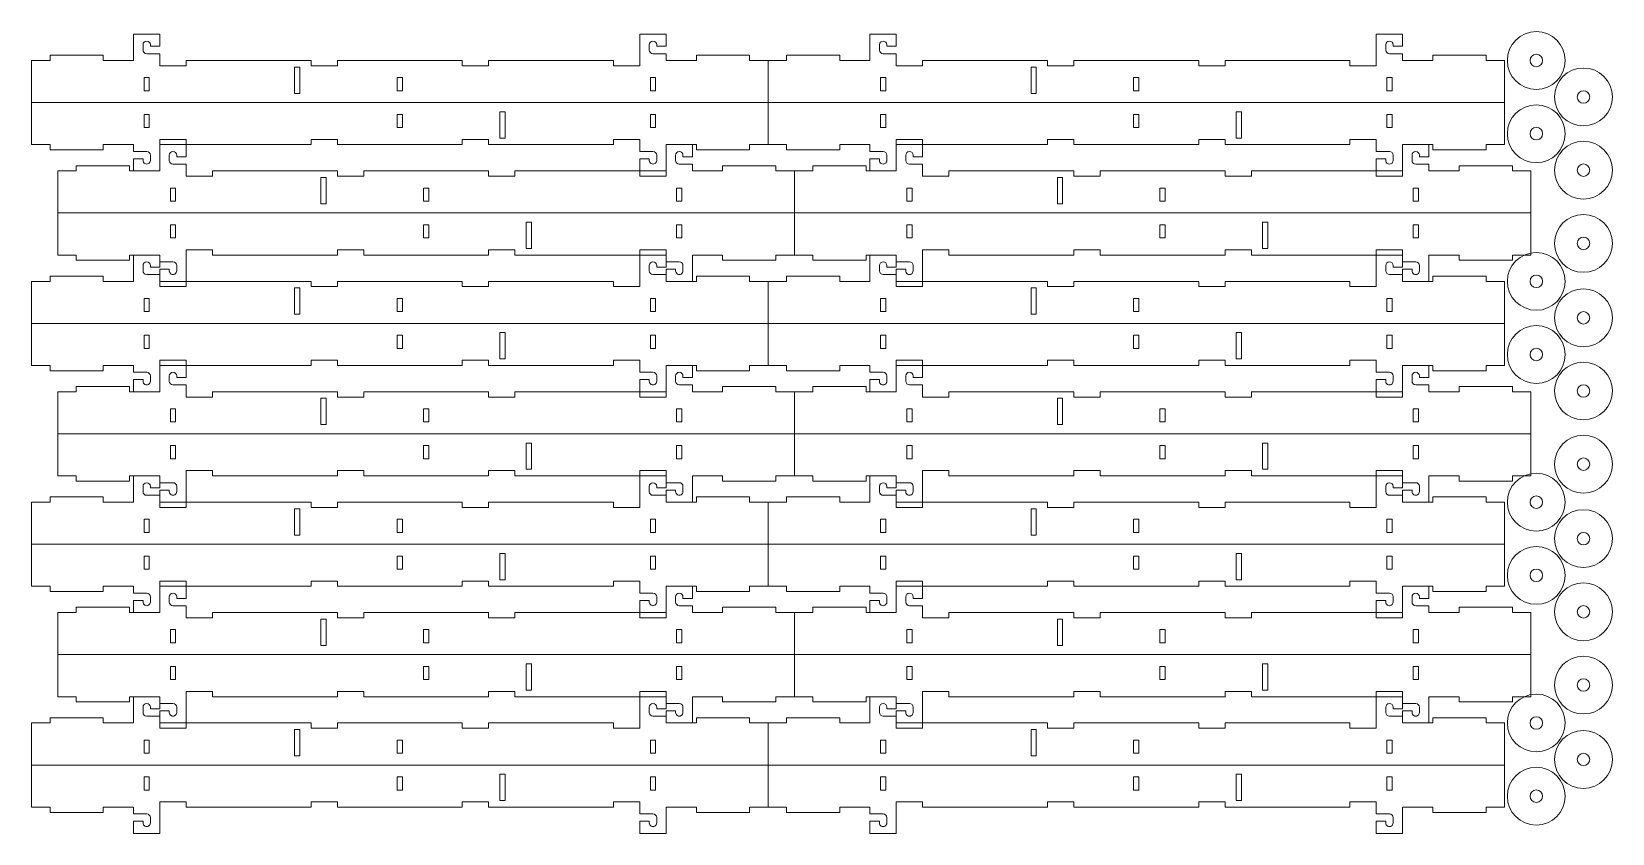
# Model space of a CAD drawing. Header units: millimetres. Extents: x -300 to 301, y -152 to 153.
import ezdxf

# ---------------------------------------------------------------- set-up
doc = ezdxf.new("R2010")
doc.units = ezdxf.units.MM
doc.header["$MEASUREMENT"] = 0
doc.layers.add('Layer 1', color=7, linetype='Continuous')

msp = doc.modelspace()

# ---------------------------------------------------------------- linework, layer by layer
at = {"layer": 'Layer 1', "lineweight": 9}
for points in [[(-256.5411, 107.2308), (-261.5411, 107.2308), (-261.5411, 109.8308), (-273.027, 109.8308), (-273.027, 107.8308), (-293.2911, 107.8308), (-293.2911, 109.8308), (-300.2911, 109.8308), (-300.2911, 125.8308), (-300.2911, 141.8308), (-293.2911, 141.8308), (-293.2911, 143.8308), (-273.027, 143.8308), (-273.027, 141.8308), (-261.5411, 141.8308), (-261.5411, 151.8308), (-251.5411, 151.8308), (-251.5411, 147.2308), (-255.1411, 147.2308), (-255.1411, 147.8308)], [(-256.5411, 144.4308), (-251.5411, 144.4308), (-251.5411, 139.8308), (-241.5411, 139.8308), (-241.5411, 141.8308), (-194.0411, 141.8308), (-194.0411, 139.8308), (-184.0411, 139.8308), (-184.0411, 141.8308), (-136.5411, 141.8308), (-136.5411, 139.8308), (-126.5411, 139.8308), (-126.5411, 141.8308), (-79.0411, 141.8308), (-79.0411, 139.8308), (-69.0411, 139.8308), (-69.0411, 151.8308), (-59.0411, 151.8308), (-59.0411, 147.2308), (-62.6411, 147.2308), (-62.6411, 147.8308)], [(-20.2911, 141.8308), (-13.2911, 141.8308), (-13.2911, 143.8308), (6.973, 143.8308), (6.973, 141.8308), (18.4589, 141.8308), (18.4589, 151.8308), (28.4589, 151.8308), (28.4589, 147.2308), (24.8589, 147.2308), (24.8589, 147.8308)], [(23.4589, 144.4308), (28.4589, 144.4308), (28.4589, 139.8308), (38.4589, 139.8308), (38.4589, 141.8308), (85.9589, 141.8308), (85.9589, 139.8308), (95.9589, 139.8308), (95.9589, 141.8308), (143.4589, 141.8308), (143.4589, 139.8308), (153.4589, 139.8308), (153.4589, 141.8308), (200.9589, 141.8308), (200.9589, 139.8308), (210.9589, 139.8308), (210.9589, 151.8308), (220.9589, 151.8308), (220.9589, 147.2308), (217.3589, 147.2308), (217.3589, 147.8308)], [(-257.9411, 147.8308), (-257.9411, 145.8308)], [(-64.0411, 144.4308), (-59.0411, 144.4308), (-59.0411, 141.8308), (-47.5551, 141.8308), (-47.5551, 143.8308), (-27.2911, 143.8308), (-27.2911, 141.8308), (-20.2911, 141.8308), (-20.2911, 125.8308), (-20.2911, 109.8308), (-27.2911, 109.8308), (-27.2911, 107.8308), (-47.5551, 107.8308), (-47.5551, 109.8308), (-59.0411, 109.8308), (-59.0411, 99.8308), (-69.0411, 99.8308), (-69.0411, 104.4308), (-65.4411, 104.4308), (-65.4411, 103.8308)], [(-65.4411, 147.8308), (-65.4411, 145.8308)], [(22.0589, 147.8308), (22.0589, 145.8308)], [(215.9589, 144.4308), (220.9589, 144.4308), (220.9589, 141.8308), (232.4449, 141.8308), (232.4449, 143.8308), (252.7089, 143.8308), (252.7089, 141.8308), (259.7089, 141.8308), (259.7089, 125.8308), (259.7089, 109.8308), (252.7089, 109.8308), (252.7089, 107.8308), (232.4449, 107.8308), (232.4449, 109.8308), (220.9589, 109.8308), (220.9589, 99.8308), (210.9589, 99.8308), (210.9589, 104.4308), (214.5589, 104.4308), (214.5589, 103.8308)], [(214.5589, 147.8308), (214.5589, 145.8308)], [(-300.2911, 125.8308), (-20.2911, 125.8308)], [(-20.2911, 125.8308), (259.7089, 125.8308)], [(-246.5411, 65.2308), (-251.5411, 65.2308), (-251.5411, 67.8308), (-263.027, 67.8308), (-263.027, 65.8308), (-283.2911, 65.8308), (-283.2911, 67.8308), (-290.2911, 67.8308), (-290.2911, 83.8308), (-290.2911, 99.8308), (-283.2911, 99.8308), (-283.2911, 101.8308), (-263.027, 101.8308), (-263.027, 99.8308), (-251.5411, 99.8308), (-251.5411, 109.8308), (-241.5411, 109.8308), (-241.5411, 105.2308), (-245.1411, 105.2308), (-245.1411, 105.8308)], [(-69.0411, 107.2308), (-69.0411, 111.8308), (-79.0411, 111.8308), (-79.0411, 109.8308), (-126.5411, 109.8308), (-126.5411, 111.8308), (-136.5411, 111.8308), (-136.5411, 109.8308), (-184.0411, 109.8308), (-184.0411, 111.8308), (-194.0411, 111.8308), (-194.0411, 109.8308), (-241.5411, 109.8308), (-241.5411, 111.8308), (-251.5411, 111.8308), (-251.5411, 99.8308), (-261.5411, 99.8308), (-261.5411, 104.4308), (-257.9411, 104.4308), (-257.9411, 103.8308)], [(-246.5411, 102.4308), (-241.5411, 102.4308), (-241.5411, 97.8308), (-231.5411, 97.8308), (-231.5411, 99.8308), (-184.0411, 99.8308), (-184.0411, 97.8308), (-174.0411, 97.8308), (-174.0411, 99.8308), (-126.5411, 99.8308), (-126.5411, 97.8308), (-116.5411, 97.8308), (-116.5411, 99.8308), (-69.0411, 99.8308), (-69.0411, 97.8308), (-59.0411, 97.8308), (-59.0411, 109.8308), (-49.0411, 109.8308), (-49.0411, 105.2308), (-52.6411, 105.2308), (-52.6411, 105.8308)], [(23.4589, 107.2308), (18.4589, 107.2308), (18.4589, 109.8308), (6.973, 109.8308), (6.973, 107.8308), (-13.2911, 107.8308), (-13.2911, 109.8308), (-20.2911, 109.8308)], [(-10.2911, 99.8308), (-3.2911, 99.8308), (-3.2911, 101.8308), (16.973, 101.8308), (16.973, 99.8308), (28.4589, 99.8308), (28.4589, 109.8308), (38.4589, 109.8308), (38.4589, 105.2308), (34.8589, 105.2308), (34.8589, 105.8308)], [(215.9589, 107.2308), (210.9589, 107.2308), (210.9589, 111.8308), (200.9589, 111.8308), (200.9589, 109.8308), (153.4589, 109.8308), (153.4589, 111.8308), (143.4589, 111.8308), (143.4589, 109.8308), (95.9589, 109.8308), (95.9589, 111.8308), (85.9589, 111.8308), (85.9589, 109.8308), (38.4589, 109.8308), (38.4589, 111.8308), (28.4589, 111.8308), (28.4589, 99.8308), (18.4589, 99.8308), (18.4589, 104.4308), (22.0589, 104.4308), (22.0589, 103.8308)], [(33.4589, 102.4308), (38.4589, 102.4308), (38.4589, 97.8308), (48.4589, 97.8308), (48.4589, 99.8308), (95.9589, 99.8308), (95.9589, 97.8308), (105.9589, 97.8308), (105.9589, 99.8308), (153.4589, 99.8308), (153.4589, 97.8308), (163.4589, 97.8308), (163.4589, 99.8308), (210.9589, 99.8308), (210.9589, 97.8308), (220.9589, 97.8308), (220.9589, 109.8308), (230.9589, 109.8308), (230.9589, 105.2308), (227.3589, 105.2308), (227.3589, 105.8308)], [(-255.1411, 103.8308), (-255.1411, 105.8308)], [(-247.9411, 105.8308), (-247.9411, 103.8308)], [(-64.0411, 107.2308), (-69.0411, 107.2308)], [(-62.6411, 103.8308), (-62.6411, 105.8308)], [(-54.0411, 102.4308), (-49.0411, 102.4308), (-49.0411, 99.8308), (-37.5551, 99.8308), (-37.5551, 101.8308), (-17.2911, 101.8308), (-17.2911, 99.8308), (-10.2911, 99.8308), (-10.2911, 83.8308), (-10.2911, 67.8308), (-17.2911, 67.8308), (-17.2911, 65.8308), (-37.5551, 65.8308), (-37.5551, 67.8308), (-49.0411, 67.8308), (-49.0411, 57.8308), (-59.0411, 57.8308), (-59.0411, 62.4308), (-55.4411, 62.4308), (-55.4411, 61.8308)], [(-55.4411, 105.8308), (-55.4411, 103.8308)], [(24.8589, 103.8308), (24.8589, 105.8308)], [(32.0589, 105.8308), (32.0589, 103.8308)], [(217.3589, 103.8308), (217.3589, 105.8308)], [(225.9589, 102.4308), (230.9589, 102.4308), (230.9589, 99.8308), (242.4449, 99.8308), (242.4449, 101.8308), (262.7089, 101.8308), (262.7089, 99.8308), (269.7089, 99.8308), (269.7089, 83.8308), (269.7089, 67.8308), (262.7089, 67.8308), (262.7089, 65.8308), (242.4449, 65.8308), (242.4449, 67.8308), (230.9589, 67.8308), (230.9589, 57.8308), (220.9589, 57.8308), (220.9589, 62.4308), (224.5589, 62.4308), (224.5589, 61.8308)], [(224.5589, 105.8308), (224.5589, 103.8308)], [(-290.2911, 83.8308), (-10.2911, 83.8308)], [(-10.2911, 83.8308), (269.7089, 83.8308)], [(-256.5411, 23.2308), (-261.5411, 23.2308), (-261.5411, 25.8308), (-273.027, 25.8308), (-273.027, 23.8308), (-293.2911, 23.8308), (-293.2911, 25.8308), (-300.2911, 25.8308), (-300.2911, 41.8308), (-300.2911, 57.8308), (-293.2911, 57.8308), (-293.2911, 59.8308), (-273.027, 59.8308), (-273.027, 57.8308), (-261.5411, 57.8308), (-261.5411, 67.8308), (-251.5411, 67.8308), (-251.5411, 63.2308), (-255.1411, 63.2308), (-255.1411, 63.8308)], [(-256.5411, 60.4308), (-251.5411, 60.4308), (-251.5411, 55.8308), (-241.5411, 55.8308), (-241.5411, 57.8308), (-194.0411, 57.8308), (-194.0411, 55.8308), (-184.0411, 55.8308), (-184.0411, 57.8308), (-136.5411, 57.8308), (-136.5411, 55.8308), (-126.5411, 55.8308), (-126.5411, 57.8308), (-79.0411, 57.8308), (-79.0411, 55.8308), (-69.0411, 55.8308), (-69.0411, 67.8308), (-59.0411, 67.8308), (-59.0411, 63.2308), (-62.6411, 63.2308), (-62.6411, 63.8308)], [(-59.0411, 65.2308), (-59.0411, 69.8308), (-69.0411, 69.8308), (-69.0411, 67.8308), (-116.5411, 67.8308), (-116.5411, 69.8308), (-126.5411, 69.8308), (-126.5411, 67.8308), (-174.0411, 67.8308), (-174.0411, 69.8308), (-184.0411, 69.8308), (-184.0411, 67.8308), (-231.5411, 67.8308), (-231.5411, 69.8308), (-241.5411, 69.8308), (-241.5411, 57.8308), (-251.5411, 57.8308), (-251.5411, 62.4308), (-247.9411, 62.4308), (-247.9411, 61.8308)], [(-20.2911, 57.8308), (-13.2911, 57.8308), (-13.2911, 59.8308), (6.973, 59.8308), (6.973, 57.8308), (18.4589, 57.8308), (18.4589, 67.8308), (28.4589, 67.8308), (28.4589, 63.2308), (24.8589, 63.2308), (24.8589, 63.8308)], [(33.4589, 65.2308), (28.4589, 65.2308), (28.4589, 67.8308), (16.973, 67.8308), (16.973, 65.8308), (-3.2911, 65.8308), (-3.2911, 67.8308), (-10.2911, 67.8308)], [(23.4589, 60.4308), (28.4589, 60.4308), (28.4589, 55.8308), (38.4589, 55.8308), (38.4589, 57.8308), (85.9589, 57.8308), (85.9589, 55.8308), (95.9589, 55.8308), (95.9589, 57.8308), (143.4589, 57.8308), (143.4589, 55.8308), (153.4589, 55.8308), (153.4589, 57.8308), (200.9589, 57.8308), (200.9589, 55.8308), (210.9589, 55.8308), (210.9589, 67.8308), (220.9589, 67.8308), (220.9589, 63.2308), (217.3589, 63.2308), (217.3589, 63.8308)], [(225.9589, 65.2308), (220.9589, 65.2308), (220.9589, 69.8308), (210.9589, 69.8308), (210.9589, 67.8308), (163.4589, 67.8308), (163.4589, 69.8308), (153.4589, 69.8308), (153.4589, 67.8308), (105.9589, 67.8308), (105.9589, 69.8308), (95.9589, 69.8308), (95.9589, 67.8308), (48.4589, 67.8308), (48.4589, 69.8308), (38.4589, 69.8308), (38.4589, 57.8308), (28.4589, 57.8308), (28.4589, 62.4308), (32.0589, 62.4308), (32.0589, 61.8308)], [(-257.9411, 63.8308), (-257.9411, 61.8308)], [(-245.1411, 61.8308), (-245.1411, 63.8308)], [(-64.0411, 60.4308), (-59.0411, 60.4308), (-59.0411, 57.8308), (-47.5551, 57.8308), (-47.5551, 59.8308), (-27.2911, 59.8308), (-27.2911, 57.8308), (-20.2911, 57.8308), (-20.2911, 41.8308), (-20.2911, 25.8308), (-27.2911, 25.8308), (-27.2911, 23.8308), (-47.5551, 23.8308), (-47.5551, 25.8308), (-59.0411, 25.8308), (-59.0411, 15.8308), (-69.0411, 15.8308), (-69.0411, 20.4308), (-65.4411, 20.4308), (-65.4411, 19.8308)], [(-65.4411, 63.8308), (-65.4411, 61.8308)], [(-54.0411, 65.2308), (-59.0411, 65.2308)], [(-52.6411, 61.8308), (-52.6411, 63.8308)], [(22.0589, 63.8308), (22.0589, 61.8308)], [(34.8589, 61.8308), (34.8589, 63.8308)], [(215.9589, 60.4308), (220.9589, 60.4308), (220.9589, 57.8308), (232.4449, 57.8308), (232.4449, 59.8308), (252.7089, 59.8308), (252.7089, 57.8308), (259.7089, 57.8308), (259.7089, 41.8308), (259.7089, 25.8308), (252.7089, 25.8308), (252.7089, 23.8308), (232.4449, 23.8308), (232.4449, 25.8308), (220.9589, 25.8308), (220.9589, 15.8308), (210.9589, 15.8308), (210.9589, 20.4308), (214.5589, 20.4308), (214.5589, 19.8308)], [(214.5589, 63.8308), (214.5589, 61.8308)], [(227.3589, 61.8308), (227.3589, 63.8308)], [(-300.2911, 41.8308), (-20.2911, 41.8308)], [(-20.2911, 41.8308), (259.7089, 41.8308)], [(-246.5411, -18.7692), (-251.5411, -18.7692), (-251.5411, -16.1692), (-263.027, -16.1692), (-263.027, -18.1692), (-283.2911, -18.1692), (-283.2911, -16.1692), (-290.2911, -16.1692), (-290.2911, -0.1692), (-290.2911, 15.8308), (-283.2911, 15.8308), (-283.2911, 17.8308), (-263.027, 17.8308), (-263.027, 15.8308), (-251.5411, 15.8308), (-251.5411, 25.8308), (-241.5411, 25.8308), (-241.5411, 21.2308), (-245.1411, 21.2308), (-245.1411, 21.8308)], [(-69.0411, 23.2308), (-69.0411, 27.8308), (-79.0411, 27.8308), (-79.0411, 25.8308), (-126.5411, 25.8308), (-126.5411, 27.8308), (-136.5411, 27.8308), (-136.5411, 25.8308), (-184.0411, 25.8308), (-184.0411, 27.8308), (-194.0411, 27.8308), (-194.0411, 25.8308), (-241.5411, 25.8308), (-241.5411, 27.8308), (-251.5411, 27.8308), (-251.5411, 15.8308), (-261.5411, 15.8308), (-261.5411, 20.4308), (-257.9411, 20.4308), (-257.9411, 19.8308)], [(-246.5411, 18.4308), (-241.5411, 18.4308), (-241.5411, 13.8308), (-231.5411, 13.8308), (-231.5411, 15.8308), (-184.0411, 15.8308), (-184.0411, 13.8308), (-174.0411, 13.8308), (-174.0411, 15.8308), (-126.5411, 15.8308), (-126.5411, 13.8308), (-116.5411, 13.8308), (-116.5411, 15.8308), (-69.0411, 15.8308), (-69.0411, 13.8308), (-59.0411, 13.8308), (-59.0411, 25.8308), (-49.0411, 25.8308), (-49.0411, 21.2308), (-52.6411, 21.2308), (-52.6411, 21.8308)], [(23.4589, 23.2308), (18.4589, 23.2308), (18.4589, 25.8308), (6.973, 25.8308), (6.973, 23.8308), (-13.2911, 23.8308), (-13.2911, 25.8308), (-20.2911, 25.8308)], [(-10.2911, 15.8308), (-3.2911, 15.8308), (-3.2911, 17.8308), (16.973, 17.8308), (16.973, 15.8308), (28.4589, 15.8308), (28.4589, 25.8308), (38.4589, 25.8308), (38.4589, 21.2308), (34.8589, 21.2308), (34.8589, 21.8308)], [(215.9589, 23.2308), (210.9589, 23.2308), (210.9589, 27.8308), (200.9589, 27.8308), (200.9589, 25.8308), (153.4589, 25.8308), (153.4589, 27.8308), (143.4589, 27.8308), (143.4589, 25.8308), (95.9589, 25.8308), (95.9589, 27.8308), (85.9589, 27.8308), (85.9589, 25.8308), (38.4589, 25.8308), (38.4589, 27.8308), (28.4589, 27.8308), (28.4589, 15.8308), (18.4589, 15.8308), (18.4589, 20.4308), (22.0589, 20.4308), (22.0589, 19.8308)], [(33.4589, 18.4308), (38.4589, 18.4308), (38.4589, 13.8308), (48.4589, 13.8308), (48.4589, 15.8308), (95.9589, 15.8308), (95.9589, 13.8308), (105.9589, 13.8308), (105.9589, 15.8308), (153.4589, 15.8308), (153.4589, 13.8308), (163.4589, 13.8308), (163.4589, 15.8308), (210.9589, 15.8308), (210.9589, 13.8308), (220.9589, 13.8308), (220.9589, 25.8308), (230.9589, 25.8308), (230.9589, 21.2308), (227.3589, 21.2308), (227.3589, 21.8308)], [(-255.1411, 19.8308), (-255.1411, 21.8308)], [(-247.9411, 21.8308), (-247.9411, 19.8308)], [(-64.0411, 23.2308), (-69.0411, 23.2308)], [(-62.6411, 19.8308), (-62.6411, 21.8308)], [(-54.0411, 18.4308), (-49.0411, 18.4308), (-49.0411, 15.8308), (-37.5551, 15.8308), (-37.5551, 17.8308), (-17.2911, 17.8308), (-17.2911, 15.8308), (-10.2911, 15.8308), (-10.2911, -0.1692), (-10.2911, -16.1692), (-17.2911, -16.1692), (-17.2911, -18.1692), (-37.5551, -18.1692), (-37.5551, -16.1692), (-49.0411, -16.1692), (-49.0411, -26.1692), (-59.0411, -26.1692), (-59.0411, -21.5692), (-55.4411, -21.5692), (-55.4411, -22.1692)], [(-55.4411, 21.8308), (-55.4411, 19.8308)], [(24.8589, 19.8308), (24.8589, 21.8308)], [(32.0589, 21.8308), (32.0589, 19.8308)], [(217.3589, 19.8308), (217.3589, 21.8308)], [(225.9589, 18.4308), (230.9589, 18.4308), (230.9589, 15.8308), (242.4449, 15.8308), (242.4449, 17.8308), (262.7089, 17.8308), (262.7089, 15.8308), (269.7089, 15.8308), (269.7089, -0.1692), (269.7089, -16.1692), (262.7089, -16.1692), (262.7089, -18.1692), (242.4449, -18.1692), (242.4449, -16.1692), (230.9589, -16.1692), (230.9589, -26.1692), (220.9589, -26.1692), (220.9589, -21.5692), (224.5589, -21.5692), (224.5589, -22.1692)], [(224.5589, 21.8308), (224.5589, 19.8308)], [(-290.2911, -0.1692), (-10.2911, -0.1692)], [(-10.2911, -0.1692), (269.7089, -0.1692)], [(-256.5411, -60.7692), (-261.5411, -60.7692), (-261.5411, -58.1692), (-273.027, -58.1692), (-273.027, -60.1692), (-293.2911, -60.1692), (-293.2911, -58.1692), (-300.2911, -58.1692), (-300.2911, -42.1692), (-300.2911, -26.1692), (-293.2911, -26.1692), (-293.2911, -24.1692), (-273.027, -24.1692), (-273.027, -26.1692), (-261.5411, -26.1692), (-261.5411, -16.1692), (-251.5411, -16.1692), (-251.5411, -20.7692), (-255.1411, -20.7692), (-255.1411, -20.1692)], [(-256.5411, -23.5692), (-251.5411, -23.5692), (-251.5411, -28.1692), (-241.5411, -28.1692), (-241.5411, -26.1692), (-194.0411, -26.1692), (-194.0411, -28.1692), (-184.0411, -28.1692), (-184.0411, -26.1692), (-136.5411, -26.1692), (-136.5411, -28.1692), (-126.5411, -28.1692), (-126.5411, -26.1692), (-79.0411, -26.1692), (-79.0411, -28.1692), (-69.0411, -28.1692), (-69.0411, -16.1692), (-59.0411, -16.1692), (-59.0411, -20.7692), (-62.6411, -20.7692), (-62.6411, -20.1692)], [(-59.0411, -18.7692), (-59.0411, -14.1692), (-69.0411, -14.1692), (-69.0411, -16.1692), (-116.5411, -16.1692), (-116.5411, -14.1692), (-126.5411, -14.1692), (-126.5411, -16.1692), (-174.0411, -16.1692), (-174.0411, -14.1692), (-184.0411, -14.1692), (-184.0411, -16.1692), (-231.5411, -16.1692), (-231.5411, -14.1692), (-241.5411, -14.1692), (-241.5411, -26.1692), (-251.5411, -26.1692), (-251.5411, -21.5692), (-247.9411, -21.5692), (-247.9411, -22.1692)], [(-20.2911, -26.1692), (-13.2911, -26.1692), (-13.2911, -24.1692), (6.973, -24.1692), (6.973, -26.1692), (18.4589, -26.1692), (18.4589, -16.1692), (28.4589, -16.1692), (28.4589, -20.7692), (24.8589, -20.7692), (24.8589, -20.1692)], [(33.4589, -18.7692), (28.4589, -18.7692), (28.4589, -16.1692), (16.973, -16.1692), (16.973, -18.1692), (-3.2911, -18.1692), (-3.2911, -16.1692), (-10.2911, -16.1692)], [(23.4589, -23.5692), (28.4589, -23.5692), (28.4589, -28.1692), (38.4589, -28.1692), (38.4589, -26.1692), (85.9589, -26.1692), (85.9589, -28.1692), (95.9589, -28.1692), (95.9589, -26.1692), (143.4589, -26.1692), (143.4589, -28.1692), (153.4589, -28.1692), (153.4589, -26.1692), (200.9589, -26.1692), (200.9589, -28.1692), (210.9589, -28.1692), (210.9589, -16.1692), (220.9589, -16.1692), (220.9589, -20.7692), (217.3589, -20.7692), (217.3589, -20.1692)], [(225.9589, -18.7692), (220.9589, -18.7692), (220.9589, -14.1692), (210.9589, -14.1692), (210.9589, -16.1692), (163.4589, -16.1692), (163.4589, -14.1692), (153.4589, -14.1692), (153.4589, -16.1692), (105.9589, -16.1692), (105.9589, -14.1692), (95.9589, -14.1692), (95.9589, -16.1692), (48.4589, -16.1692), (48.4589, -14.1692), (38.4589, -14.1692), (38.4589, -26.1692), (28.4589, -26.1692), (28.4589, -21.5692), (32.0589, -21.5692), (32.0589, -22.1692)], [(-257.9411, -20.1692), (-257.9411, -22.1692)], [(-245.1411, -22.1692), (-245.1411, -20.1692)], [(-64.0411, -23.5692), (-59.0411, -23.5692), (-59.0411, -26.1692), (-47.5551, -26.1692), (-47.5551, -24.1692), (-27.2911, -24.1692), (-27.2911, -26.1692), (-20.2911, -26.1692), (-20.2911, -42.1692), (-20.2911, -58.1692), (-27.2911, -58.1692), (-27.2911, -60.1692), (-47.5551, -60.1692), (-47.5551, -58.1692), (-59.0411, -58.1692), (-59.0411, -68.1692), (-69.0411, -68.1692), (-69.0411, -63.5692), (-65.4411, -63.5692), (-65.4411, -64.1692)], [(-65.4411, -20.1692), (-65.4411, -22.1692)], [(-54.0411, -18.7692), (-59.0411, -18.7692)], [(-52.6411, -22.1692), (-52.6411, -20.1692)], [(22.0589, -20.1692), (22.0589, -22.1692)], [(34.8589, -22.1692), (34.8589, -20.1692)], [(215.9589, -23.5692), (220.9589, -23.5692), (220.9589, -26.1692), (232.4449, -26.1692), (232.4449, -24.1692), (252.7089, -24.1692), (252.7089, -26.1692), (259.7089, -26.1692), (259.7089, -42.1692), (259.7089, -58.1692), (252.7089, -58.1692), (252.7089, -60.1692), (232.4449, -60.1692), (232.4449, -58.1692), (220.9589, -58.1692), (220.9589, -68.1692), (210.9589, -68.1692), (210.9589, -63.5692), (214.5589, -63.5692), (214.5589, -64.1692)], [(214.5589, -20.1692), (214.5589, -22.1692)], [(227.3589, -22.1692), (227.3589, -20.1692)], [(-300.2911, -42.1692), (-20.2911, -42.1692)], [(-20.2911, -42.1692), (259.7089, -42.1692)], [(-246.5411, -102.7692), (-251.5411, -102.7692), (-251.5411, -100.1692), (-263.027, -100.1692), (-263.027, -102.1692), (-283.2911, -102.1692), (-283.2911, -100.1692), (-290.2911, -100.1692), (-290.2911, -84.1692), (-290.2911, -68.1692), (-283.2911, -68.1692), (-283.2911, -66.1692), (-263.027, -66.1692), (-263.027, -68.1692), (-251.5411, -68.1692), (-251.5411, -58.1692), (-241.5411, -58.1692), (-241.5411, -62.7692), (-245.1411, -62.7692), (-245.1411, -62.1692)], [(-69.0411, -60.7692), (-69.0411, -56.1692), (-79.0411, -56.1692), (-79.0411, -58.1692), (-126.5411, -58.1692), (-126.5411, -56.1692), (-136.5411, -56.1692), (-136.5411, -58.1692), (-184.0411, -58.1692), (-184.0411, -56.1692), (-194.0411, -56.1692), (-194.0411, -58.1692), (-241.5411, -58.1692), (-241.5411, -56.1692), (-251.5411, -56.1692), (-251.5411, -68.1692), (-261.5411, -68.1692), (-261.5411, -63.5692), (-257.9411, -63.5692), (-257.9411, -64.1692)], [(-246.5411, -65.5692), (-241.5411, -65.5692), (-241.5411, -70.1692), (-231.5411, -70.1692), (-231.5411, -68.1692), (-184.0411, -68.1692), (-184.0411, -70.1692), (-174.0411, -70.1692), (-174.0411, -68.1692), (-126.5411, -68.1692), (-126.5411, -70.1692), (-116.5411, -70.1692), (-116.5411, -68.1692), (-69.0411, -68.1692), (-69.0411, -70.1692), (-59.0411, -70.1692), (-59.0411, -58.1692), (-49.0411, -58.1692), (-49.0411, -62.7692), (-52.6411, -62.7692), (-52.6411, -62.1692)], [(23.4589, -60.7692), (18.4589, -60.7692), (18.4589, -58.1692), (6.973, -58.1692), (6.973, -60.1692), (-13.2911, -60.1692), (-13.2911, -58.1692), (-20.2911, -58.1692)], [(-10.2911, -68.1692), (-3.2911, -68.1692), (-3.2911, -66.1692), (16.973, -66.1692), (16.973, -68.1692), (28.4589, -68.1692), (28.4589, -58.1692), (38.4589, -58.1692), (38.4589, -62.7692), (34.8589, -62.7692), (34.8589, -62.1692)], [(215.9589, -60.7692), (210.9589, -60.7692), (210.9589, -56.1692), (200.9589, -56.1692), (200.9589, -58.1692), (153.4589, -58.1692), (153.4589, -56.1692), (143.4589, -56.1692), (143.4589, -58.1692), (95.9589, -58.1692), (95.9589, -56.1692), (85.9589, -56.1692), (85.9589, -58.1692), (38.4589, -58.1692), (38.4589, -56.1692), (28.4589, -56.1692), (28.4589, -68.1692), (18.4589, -68.1692), (18.4589, -63.5692), (22.0589, -63.5692), (22.0589, -64.1692)], [(33.4589, -65.5692), (38.4589, -65.5692), (38.4589, -70.1692), (48.4589, -70.1692), (48.4589, -68.1692), (95.9589, -68.1692), (95.9589, -70.1692), (105.9589, -70.1692), (105.9589, -68.1692), (153.4589, -68.1692), (153.4589, -70.1692), (163.4589, -70.1692), (163.4589, -68.1692), (210.9589, -68.1692), (210.9589, -70.1692), (220.9589, -70.1692), (220.9589, -58.1692), (230.9589, -58.1692), (230.9589, -62.7692), (227.3589, -62.7692), (227.3589, -62.1692)], [(-255.1411, -64.1692), (-255.1411, -62.1692)], [(-247.9411, -62.1692), (-247.9411, -64.1692)], [(-64.0411, -60.7692), (-69.0411, -60.7692)], [(-62.6411, -64.1692), (-62.6411, -62.1692)], [(-54.0411, -65.5692), (-49.0411, -65.5692), (-49.0411, -68.1692), (-37.5551, -68.1692), (-37.5551, -66.1692), (-17.2911, -66.1692), (-17.2911, -68.1692), (-10.2911, -68.1692), (-10.2911, -84.1692), (-10.2911, -100.1692), (-17.2911, -100.1692), (-17.2911, -102.1692), (-37.5551, -102.1692), (-37.5551, -100.1692), (-49.0411, -100.1692), (-49.0411, -110.1692), (-59.0411, -110.1692), (-59.0411, -105.5692), (-55.4411, -105.5692), (-55.4411, -106.1692)], [(-55.4411, -62.1692), (-55.4411, -64.1692)], [(24.8589, -64.1692), (24.8589, -62.1692)], [(32.0589, -62.1692), (32.0589, -64.1692)], [(217.3589, -64.1692), (217.3589, -62.1692)], [(225.9589, -65.5692), (230.9589, -65.5692), (230.9589, -68.1692), (242.4449, -68.1692), (242.4449, -66.1692), (262.7089, -66.1692), (262.7089, -68.1692), (269.7089, -68.1692), (269.7089, -84.1692), (269.7089, -100.1692), (262.7089, -100.1692), (262.7089, -102.1692), (242.4449, -102.1692), (242.4449, -100.1692), (230.9589, -100.1692), (230.9589, -110.1692), (220.9589, -110.1692), (220.9589, -105.5692), (224.5589, -105.5692), (224.5589, -106.1692)], [(224.5589, -62.1692), (224.5589, -64.1692)], [(-290.2911, -84.1692), (-10.2911, -84.1692)], [(-10.2911, -84.1692), (269.7089, -84.1692)], [(-256.5411, -144.7692), (-261.5411, -144.7692), (-261.5411, -142.1692), (-273.027, -142.1692), (-273.027, -144.1692), (-293.2911, -144.1692), (-293.2911, -142.1692), (-300.2911, -142.1692), (-300.2911, -126.1692), (-300.2911, -110.1692), (-293.2911, -110.1692), (-293.2911, -108.1692), (-273.027, -108.1692), (-273.027, -110.1692), (-261.5411, -110.1692), (-261.5411, -100.1692), (-251.5411, -100.1692), (-251.5411, -104.7692), (-255.1411, -104.7692), (-255.1411, -104.1692)], [(-256.5411, -107.5692), (-251.5411, -107.5692), (-251.5411, -112.1692), (-241.5411, -112.1692), (-241.5411, -110.1692), (-194.0411, -110.1692), (-194.0411, -112.1692), (-184.0411, -112.1692), (-184.0411, -110.1692), (-136.5411, -110.1692), (-136.5411, -112.1692), (-126.5411, -112.1692), (-126.5411, -110.1692), (-79.0411, -110.1692), (-79.0411, -112.1692), (-69.0411, -112.1692), (-69.0411, -100.1692), (-59.0411, -100.1692), (-59.0411, -104.7692), (-62.6411, -104.7692), (-62.6411, -104.1692)], [(-59.0411, -102.7692), (-59.0411, -98.1692), (-69.0411, -98.1692), (-69.0411, -100.1692), (-116.5411, -100.1692), (-116.5411, -98.1692), (-126.5411, -98.1692), (-126.5411, -100.1692), (-174.0411, -100.1692), (-174.0411, -98.1692), (-184.0411, -98.1692), (-184.0411, -100.1692), (-231.5411, -100.1692), (-231.5411, -98.1692), (-241.5411, -98.1692), (-241.5411, -110.1692), (-251.5411, -110.1692), (-251.5411, -105.5692), (-247.9411, -105.5692), (-247.9411, -106.1692)], [(-20.2911, -110.1692), (-13.2911, -110.1692), (-13.2911, -108.1692), (6.973, -108.1692), (6.973, -110.1692), (18.4589, -110.1692), (18.4589, -100.1692), (28.4589, -100.1692), (28.4589, -104.7692), (24.8589, -104.7692), (24.8589, -104.1692)], [(33.4589, -102.7692), (28.4589, -102.7692), (28.4589, -100.1692), (16.973, -100.1692), (16.973, -102.1692), (-3.2911, -102.1692), (-3.2911, -100.1692), (-10.2911, -100.1692)], [(23.4589, -107.5692), (28.4589, -107.5692), (28.4589, -112.1692), (38.4589, -112.1692), (38.4589, -110.1692), (85.9589, -110.1692), (85.9589, -112.1692), (95.9589, -112.1692), (95.9589, -110.1692), (143.4589, -110.1692), (143.4589, -112.1692), (153.4589, -112.1692), (153.4589, -110.1692), (200.9589, -110.1692), (200.9589, -112.1692), (210.9589, -112.1692), (210.9589, -100.1692), (220.9589, -100.1692), (220.9589, -104.7692), (217.3589, -104.7692), (217.3589, -104.1692)], [(225.9589, -102.7692), (220.9589, -102.7692), (220.9589, -98.1692), (210.9589, -98.1692), (210.9589, -100.1692), (163.4589, -100.1692), (163.4589, -98.1692), (153.4589, -98.1692), (153.4589, -100.1692), (105.9589, -100.1692), (105.9589, -98.1692), (95.9589, -98.1692), (95.9589, -100.1692), (48.4589, -100.1692), (48.4589, -98.1692), (38.4589, -98.1692), (38.4589, -110.1692), (28.4589, -110.1692), (28.4589, -105.5692), (32.0589, -105.5692), (32.0589, -106.1692)], [(-257.9411, -104.1692), (-257.9411, -106.1692)], [(-245.1411, -106.1692), (-245.1411, -104.1692)], [(-64.0411, -107.5692), (-59.0411, -107.5692), (-59.0411, -110.1692), (-47.5551, -110.1692), (-47.5551, -108.1692), (-27.2911, -108.1692), (-27.2911, -110.1692), (-20.2911, -110.1692), (-20.2911, -126.1692), (-20.2911, -142.1692), (-27.2911, -142.1692), (-27.2911, -144.1692), (-47.5551, -144.1692), (-47.5551, -142.1692), (-59.0411, -142.1692), (-59.0411, -152.1692), (-69.0411, -152.1692), (-69.0411, -147.5692), (-65.4411, -147.5692), (-65.4411, -148.1692)], [(-65.4411, -104.1692), (-65.4411, -106.1692)], [(-54.0411, -102.7692), (-59.0411, -102.7692)], [(-52.6411, -106.1692), (-52.6411, -104.1692)], [(22.0589, -104.1692), (22.0589, -106.1692)], [(34.8589, -106.1692), (34.8589, -104.1692)], [(215.9589, -107.5692), (220.9589, -107.5692), (220.9589, -110.1692), (232.4449, -110.1692), (232.4449, -108.1692), (252.7089, -108.1692), (252.7089, -110.1692), (259.7089, -110.1692), (259.7089, -126.1692), (259.7089, -142.1692), (252.7089, -142.1692), (252.7089, -144.1692), (232.4449, -144.1692), (232.4449, -142.1692), (220.9589, -142.1692), (220.9589, -152.1692), (210.9589, -152.1692), (210.9589, -147.5692), (214.5589, -147.5692), (214.5589, -148.1692)], [(214.5589, -104.1692), (214.5589, -106.1692)], [(227.3589, -106.1692), (227.3589, -104.1692)], [(-300.2911, -126.1692), (-20.2911, -126.1692)], [(-20.2911, -126.1692), (259.7089, -126.1692)], [(-69.0411, -144.7692), (-69.0411, -140.1692), (-79.0411, -140.1692), (-79.0411, -142.1692), (-126.5411, -142.1692), (-126.5411, -140.1692), (-136.5411, -140.1692), (-136.5411, -142.1692), (-184.0411, -142.1692), (-184.0411, -140.1692), (-194.0411, -140.1692), (-194.0411, -142.1692), (-241.5411, -142.1692), (-241.5411, -140.1692), (-251.5411, -140.1692), (-251.5411, -152.1692), (-261.5411, -152.1692), (-261.5411, -147.5692), (-257.9411, -147.5692), (-257.9411, -148.1692)], [(23.4589, -144.7692), (18.4589, -144.7692), (18.4589, -142.1692), (6.973, -142.1692), (6.973, -144.1692), (-13.2911, -144.1692), (-13.2911, -142.1692), (-20.2911, -142.1692)], [(215.9589, -144.7692), (210.9589, -144.7692), (210.9589, -140.1692), (200.9589, -140.1692), (200.9589, -142.1692), (153.4589, -142.1692), (153.4589, -140.1692), (143.4589, -140.1692), (143.4589, -142.1692), (95.9589, -142.1692), (95.9589, -140.1692), (85.9589, -140.1692), (85.9589, -142.1692), (38.4589, -142.1692), (38.4589, -140.1692), (28.4589, -140.1692), (28.4589, -152.1692), (18.4589, -152.1692), (18.4589, -147.5692), (22.0589, -147.5692), (22.0589, -148.1692)], [(-255.1411, -148.1692), (-255.1411, -146.1692)], [(-64.0411, -144.7692), (-69.0411, -144.7692)], [(-62.6411, -148.1692), (-62.6411, -146.1692)], [(24.8589, -148.1692), (24.8589, -146.1692)], [(217.3589, -148.1692), (217.3589, -146.1692)]]:
    msp.add_lwpolyline(points, dxfattribs=at)
at = {"layer": 'Layer 1', "color": 240, "lineweight": 9}
for points in [[(-200.2911, 129.3308), (-200.2911, 139.3308), (-198.2911, 139.3308), (-198.2911, 129.3308), (-200.2911, 129.3308)], [(79.7089, 129.3308), (79.7089, 139.3308), (81.7089, 139.3308), (81.7089, 129.3308), (79.7089, 129.3308)], [(-255.5411, 130.3308), (-255.5411, 135.3308), (-257.5411, 135.3308), (-257.5411, 130.3308), (-255.5411, 130.3308)], [(-159.2911, 130.3308), (-159.2911, 135.3308), (-161.2911, 135.3308), (-161.2911, 130.3308), (-159.2911, 130.3308)], [(-63.0411, 130.3308), (-63.0411, 135.3308), (-65.0411, 135.3308), (-65.0411, 130.3308), (-63.0411, 130.3308)], [(24.4589, 130.3308), (24.4589, 135.3308), (22.4589, 135.3308), (22.4589, 130.3308), (24.4589, 130.3308)], [(120.7089, 130.3308), (120.7089, 135.3308), (118.7089, 135.3308), (118.7089, 130.3308), (120.7089, 130.3308)], [(216.9589, 130.3308), (216.9589, 135.3308), (214.9589, 135.3308), (214.9589, 130.3308), (216.9589, 130.3308)], [(-257.5411, 121.3308), (-257.5411, 116.3308), (-255.5411, 116.3308), (-255.5411, 121.3308), (-257.5411, 121.3308)], [(-161.2911, 121.3308), (-161.2911, 116.3308), (-159.2911, 116.3308), (-159.2911, 121.3308), (-161.2911, 121.3308)], [(-120.2911, 122.3308), (-120.2911, 112.3308), (-122.2911, 112.3308), (-122.2911, 122.3308), (-120.2911, 122.3308)], [(-65.0411, 121.3308), (-65.0411, 116.3308), (-63.0411, 116.3308), (-63.0411, 121.3308), (-65.0411, 121.3308)], [(22.4589, 121.3308), (22.4589, 116.3308), (24.4589, 116.3308), (24.4589, 121.3308), (22.4589, 121.3308)], [(118.7089, 121.3308), (118.7089, 116.3308), (120.7089, 116.3308), (120.7089, 121.3308), (118.7089, 121.3308)], [(159.7089, 122.3308), (159.7089, 112.3308), (157.7089, 112.3308), (157.7089, 122.3308), (159.7089, 122.3308)], [(214.9589, 121.3308), (214.9589, 116.3308), (216.9589, 116.3308), (216.9589, 121.3308), (214.9589, 121.3308)], [(-190.2911, 87.3308), (-190.2911, 97.3308), (-188.2911, 97.3308), (-188.2911, 87.3308), (-190.2911, 87.3308)], [(89.7089, 87.3308), (89.7089, 97.3308), (91.7089, 97.3308), (91.7089, 87.3308), (89.7089, 87.3308)], [(-245.5411, 88.3308), (-245.5411, 93.3308), (-247.5411, 93.3308), (-247.5411, 88.3308), (-245.5411, 88.3308)], [(-149.2911, 88.3308), (-149.2911, 93.3308), (-151.2911, 93.3308), (-151.2911, 88.3308), (-149.2911, 88.3308)], [(-53.0411, 88.3308), (-53.0411, 93.3308), (-55.0411, 93.3308), (-55.0411, 88.3308), (-53.0411, 88.3308)], [(34.4589, 88.3308), (34.4589, 93.3308), (32.4589, 93.3308), (32.4589, 88.3308), (34.4589, 88.3308)], [(130.7089, 88.3308), (130.7089, 93.3308), (128.7089, 93.3308), (128.7089, 88.3308), (130.7089, 88.3308)], [(226.9589, 88.3308), (226.9589, 93.3308), (224.9589, 93.3308), (224.9589, 88.3308), (226.9589, 88.3308)], [(-247.5411, 79.3308), (-247.5411, 74.3308), (-245.5411, 74.3308), (-245.5411, 79.3308), (-247.5411, 79.3308)], [(-151.2911, 79.3308), (-151.2911, 74.3308), (-149.2911, 74.3308), (-149.2911, 79.3308), (-151.2911, 79.3308)], [(-110.2911, 80.3308), (-110.2911, 70.3308), (-112.2911, 70.3308), (-112.2911, 80.3308), (-110.2911, 80.3308)], [(-55.0411, 79.3308), (-55.0411, 74.3308), (-53.0411, 74.3308), (-53.0411, 79.3308), (-55.0411, 79.3308)], [(32.4589, 79.3308), (32.4589, 74.3308), (34.4589, 74.3308), (34.4589, 79.3308), (32.4589, 79.3308)], [(128.7089, 79.3308), (128.7089, 74.3308), (130.7089, 74.3308), (130.7089, 79.3308), (128.7089, 79.3308)], [(169.7089, 80.3308), (169.7089, 70.3308), (167.7089, 70.3308), (167.7089, 80.3308), (169.7089, 80.3308)], [(224.9589, 79.3308), (224.9589, 74.3308), (226.9589, 74.3308), (226.9589, 79.3308), (224.9589, 79.3308)], [(-200.2911, 45.3308), (-200.2911, 55.3308), (-198.2911, 55.3308), (-198.2911, 45.3308), (-200.2911, 45.3308)], [(79.7089, 45.3308), (79.7089, 55.3308), (81.7089, 55.3308), (81.7089, 45.3308), (79.7089, 45.3308)], [(-255.5411, 46.3308), (-255.5411, 51.3308), (-257.5411, 51.3308), (-257.5411, 46.3308), (-255.5411, 46.3308)], [(-159.2911, 46.3308), (-159.2911, 51.3308), (-161.2911, 51.3308), (-161.2911, 46.3308), (-159.2911, 46.3308)], [(-63.0411, 46.3308), (-63.0411, 51.3308), (-65.0411, 51.3308), (-65.0411, 46.3308), (-63.0411, 46.3308)], [(24.4589, 46.3308), (24.4589, 51.3308), (22.4589, 51.3308), (22.4589, 46.3308), (24.4589, 46.3308)], [(120.7089, 46.3308), (120.7089, 51.3308), (118.7089, 51.3308), (118.7089, 46.3308), (120.7089, 46.3308)], [(216.9589, 46.3308), (216.9589, 51.3308), (214.9589, 51.3308), (214.9589, 46.3308), (216.9589, 46.3308)], [(-257.5411, 37.3308), (-257.5411, 32.3308), (-255.5411, 32.3308), (-255.5411, 37.3308), (-257.5411, 37.3308)], [(-161.2911, 37.3308), (-161.2911, 32.3308), (-159.2911, 32.3308), (-159.2911, 37.3308), (-161.2911, 37.3308)], [(-120.2911, 38.3308), (-120.2911, 28.3308), (-122.2911, 28.3308), (-122.2911, 38.3308), (-120.2911, 38.3308)], [(-65.0411, 37.3308), (-65.0411, 32.3308), (-63.0411, 32.3308), (-63.0411, 37.3308), (-65.0411, 37.3308)], [(22.4589, 37.3308), (22.4589, 32.3308), (24.4589, 32.3308), (24.4589, 37.3308), (22.4589, 37.3308)], [(118.7089, 37.3308), (118.7089, 32.3308), (120.7089, 32.3308), (120.7089, 37.3308), (118.7089, 37.3308)], [(159.7089, 38.3308), (159.7089, 28.3308), (157.7089, 28.3308), (157.7089, 38.3308), (159.7089, 38.3308)], [(214.9589, 37.3308), (214.9589, 32.3308), (216.9589, 32.3308), (216.9589, 37.3308), (214.9589, 37.3308)], [(-190.2911, 3.3308), (-190.2911, 13.3308), (-188.2911, 13.3308), (-188.2911, 3.3308), (-190.2911, 3.3308)], [(89.7089, 3.3308), (89.7089, 13.3308), (91.7089, 13.3308), (91.7089, 3.3308), (89.7089, 3.3308)], [(-245.5411, 4.3308), (-245.5411, 9.3308), (-247.5411, 9.3308), (-247.5411, 4.3308), (-245.5411, 4.3308)], [(-149.2911, 4.3308), (-149.2911, 9.3308), (-151.2911, 9.3308), (-151.2911, 4.3308), (-149.2911, 4.3308)], [(-53.0411, 4.3308), (-53.0411, 9.3308), (-55.0411, 9.3308), (-55.0411, 4.3308), (-53.0411, 4.3308)], [(34.4589, 4.3308), (34.4589, 9.3308), (32.4589, 9.3308), (32.4589, 4.3308), (34.4589, 4.3308)], [(130.7089, 4.3308), (130.7089, 9.3308), (128.7089, 9.3308), (128.7089, 4.3308), (130.7089, 4.3308)], [(226.9589, 4.3308), (226.9589, 9.3308), (224.9589, 9.3308), (224.9589, 4.3308), (226.9589, 4.3308)], [(-247.5411, -4.6692), (-247.5411, -9.6692), (-245.5411, -9.6692), (-245.5411, -4.6692), (-247.5411, -4.6692)], [(-151.2911, -4.6692), (-151.2911, -9.6692), (-149.2911, -9.6692), (-149.2911, -4.6692), (-151.2911, -4.6692)], [(-110.2911, -3.6692), (-110.2911, -13.6692), (-112.2911, -13.6692), (-112.2911, -3.6692), (-110.2911, -3.6692)], [(-55.0411, -4.6692), (-55.0411, -9.6692), (-53.0411, -9.6692), (-53.0411, -4.6692), (-55.0411, -4.6692)], [(32.4589, -4.6692), (32.4589, -9.6692), (34.4589, -9.6692), (34.4589, -4.6692), (32.4589, -4.6692)], [(128.7089, -4.6692), (128.7089, -9.6692), (130.7089, -9.6692), (130.7089, -4.6692), (128.7089, -4.6692)], [(169.7089, -3.6692), (169.7089, -13.6692), (167.7089, -13.6692), (167.7089, -3.6692), (169.7089, -3.6692)], [(224.9589, -4.6692), (224.9589, -9.6692), (226.9589, -9.6692), (226.9589, -4.6692), (224.9589, -4.6692)], [(-200.2911, -38.6692), (-200.2911, -28.6692), (-198.2911, -28.6692), (-198.2911, -38.6692), (-200.2911, -38.6692)], [(79.7089, -38.6692), (79.7089, -28.6692), (81.7089, -28.6692), (81.7089, -38.6692), (79.7089, -38.6692)], [(-255.5411, -37.6692), (-255.5411, -32.6692), (-257.5411, -32.6692), (-257.5411, -37.6692), (-255.5411, -37.6692)], [(-159.2911, -37.6692), (-159.2911, -32.6692), (-161.2911, -32.6692), (-161.2911, -37.6692), (-159.2911, -37.6692)], [(-63.0411, -37.6692), (-63.0411, -32.6692), (-65.0411, -32.6692), (-65.0411, -37.6692), (-63.0411, -37.6692)], [(24.4589, -37.6692), (24.4589, -32.6692), (22.4589, -32.6692), (22.4589, -37.6692), (24.4589, -37.6692)], [(120.7089, -37.6692), (120.7089, -32.6692), (118.7089, -32.6692), (118.7089, -37.6692), (120.7089, -37.6692)], [(216.9589, -37.6692), (216.9589, -32.6692), (214.9589, -32.6692), (214.9589, -37.6692), (216.9589, -37.6692)], [(-257.5411, -46.6692), (-257.5411, -51.6692), (-255.5411, -51.6692), (-255.5411, -46.6692), (-257.5411, -46.6692)], [(-161.2911, -46.6692), (-161.2911, -51.6692), (-159.2911, -51.6692), (-159.2911, -46.6692), (-161.2911, -46.6692)], [(-120.2911, -45.6692), (-120.2911, -55.6692), (-122.2911, -55.6692), (-122.2911, -45.6692), (-120.2911, -45.6692)], [(-65.0411, -46.6692), (-65.0411, -51.6692), (-63.0411, -51.6692), (-63.0411, -46.6692), (-65.0411, -46.6692)], [(22.4589, -46.6692), (22.4589, -51.6692), (24.4589, -51.6692), (24.4589, -46.6692), (22.4589, -46.6692)], [(118.7089, -46.6692), (118.7089, -51.6692), (120.7089, -51.6692), (120.7089, -46.6692), (118.7089, -46.6692)], [(159.7089, -45.6692), (159.7089, -55.6692), (157.7089, -55.6692), (157.7089, -45.6692), (159.7089, -45.6692)], [(214.9589, -46.6692), (214.9589, -51.6692), (216.9589, -51.6692), (216.9589, -46.6692), (214.9589, -46.6692)], [(-190.2911, -80.6692), (-190.2911, -70.6692), (-188.2911, -70.6692), (-188.2911, -80.6692), (-190.2911, -80.6692)], [(89.7089, -80.6692), (89.7089, -70.6692), (91.7089, -70.6692), (91.7089, -80.6692), (89.7089, -80.6692)], [(-245.5411, -79.6692), (-245.5411, -74.6692), (-247.5411, -74.6692), (-247.5411, -79.6692), (-245.5411, -79.6692)], [(-149.2911, -79.6692), (-149.2911, -74.6692), (-151.2911, -74.6692), (-151.2911, -79.6692), (-149.2911, -79.6692)], [(-53.0411, -79.6692), (-53.0411, -74.6692), (-55.0411, -74.6692), (-55.0411, -79.6692), (-53.0411, -79.6692)], [(34.4589, -79.6692), (34.4589, -74.6692), (32.4589, -74.6692), (32.4589, -79.6692), (34.4589, -79.6692)], [(130.7089, -79.6692), (130.7089, -74.6692), (128.7089, -74.6692), (128.7089, -79.6692), (130.7089, -79.6692)], [(226.9589, -79.6692), (226.9589, -74.6692), (224.9589, -74.6692), (224.9589, -79.6692), (226.9589, -79.6692)], [(-247.5411, -88.6692), (-247.5411, -93.6692), (-245.5411, -93.6692), (-245.5411, -88.6692), (-247.5411, -88.6692)], [(-151.2911, -88.6692), (-151.2911, -93.6692), (-149.2911, -93.6692), (-149.2911, -88.6692), (-151.2911, -88.6692)], [(-110.2911, -87.6692), (-110.2911, -97.6692), (-112.2911, -97.6692), (-112.2911, -87.6692), (-110.2911, -87.6692)], [(-55.0411, -88.6692), (-55.0411, -93.6692), (-53.0411, -93.6692), (-53.0411, -88.6692), (-55.0411, -88.6692)], [(32.4589, -88.6692), (32.4589, -93.6692), (34.4589, -93.6692), (34.4589, -88.6692), (32.4589, -88.6692)], [(128.7089, -88.6692), (128.7089, -93.6692), (130.7089, -93.6692), (130.7089, -88.6692), (128.7089, -88.6692)], [(169.7089, -87.6692), (169.7089, -97.6692), (167.7089, -97.6692), (167.7089, -87.6692), (169.7089, -87.6692)], [(224.9589, -88.6692), (224.9589, -93.6692), (226.9589, -93.6692), (226.9589, -88.6692), (224.9589, -88.6692)], [(-200.2911, -122.6692), (-200.2911, -112.6692), (-198.2911, -112.6692), (-198.2911, -122.6692), (-200.2911, -122.6692)], [(79.7089, -122.6692), (79.7089, -112.6692), (81.7089, -112.6692), (81.7089, -122.6692), (79.7089, -122.6692)], [(-255.5411, -121.6692), (-255.5411, -116.6692), (-257.5411, -116.6692), (-257.5411, -121.6692), (-255.5411, -121.6692)], [(-159.2911, -121.6692), (-159.2911, -116.6692), (-161.2911, -116.6692), (-161.2911, -121.6692), (-159.2911, -121.6692)], [(-63.0411, -121.6692), (-63.0411, -116.6692), (-65.0411, -116.6692), (-65.0411, -121.6692), (-63.0411, -121.6692)], [(24.4589, -121.6692), (24.4589, -116.6692), (22.4589, -116.6692), (22.4589, -121.6692), (24.4589, -121.6692)], [(120.7089, -121.6692), (120.7089, -116.6692), (118.7089, -116.6692), (118.7089, -121.6692), (120.7089, -121.6692)], [(216.9589, -121.6692), (216.9589, -116.6692), (214.9589, -116.6692), (214.9589, -121.6692), (216.9589, -121.6692)], [(-257.5411, -130.6692), (-257.5411, -135.6692), (-255.5411, -135.6692), (-255.5411, -130.6692), (-257.5411, -130.6692)], [(-161.2911, -130.6692), (-161.2911, -135.6692), (-159.2911, -135.6692), (-159.2911, -130.6692), (-161.2911, -130.6692)], [(-120.2911, -129.6692), (-120.2911, -139.6692), (-122.2911, -139.6692), (-122.2911, -129.6692), (-120.2911, -129.6692)], [(-65.0411, -130.6692), (-65.0411, -135.6692), (-63.0411, -135.6692), (-63.0411, -130.6692), (-65.0411, -130.6692)], [(22.4589, -130.6692), (22.4589, -135.6692), (24.4589, -135.6692), (24.4589, -130.6692), (22.4589, -130.6692)], [(118.7089, -130.6692), (118.7089, -135.6692), (120.7089, -135.6692), (120.7089, -130.6692), (118.7089, -130.6692)], [(159.7089, -129.6692), (159.7089, -139.6692), (157.7089, -139.6692), (157.7089, -129.6692), (159.7089, -129.6692)], [(214.9589, -130.6692), (214.9589, -135.6692), (216.9589, -135.6692), (216.9589, -130.6692), (214.9589, -130.6692)]]:
    msp.add_lwpolyline(points, dxfattribs=at)
at = {"layer": 'Layer 1', "lineweight": 9}
for points, knots in [([(282.7896, 141.8308), (282.7896, 147.906), (277.8647, 152.8308), (271.7896, 152.8308), (265.7145, 152.8308), (260.7896, 147.906), (260.7896, 141.8309), (260.7896, 135.7557), (265.7144, 130.8309), (271.7896, 130.8308), (277.8647, 130.8308), (282.7896, 135.7556), (282.7896, 141.8308)], [0, 0, 0, 0, 1, 1, 1, 2, 2, 2, 3, 3, 3, 4, 4, 4, 4]), ([(-255.1411, 147.8308), (-255.1411, 148.604), (-255.7679, 149.2308), (-256.5411, 149.2308), (-257.3143, 149.2308), (-257.9411, 148.604), (-257.9411, 147.8308)], [0, 0, 0, 0, 1, 1, 1, 2, 2, 2, 2]), ([(-257.9411, 145.8308), (-257.9411, 145.4595), (-257.7936, 145.1034), (-257.531, 144.8408), (-257.2685, 144.5783), (-256.9124, 144.4308), (-256.5411, 144.4308)], [0, 0, 0, 0, 1, 1, 1, 2, 2, 2, 2]), ([(-62.6411, 147.8308), (-62.6411, 148.604), (-63.2679, 149.2308), (-64.0411, 149.2308), (-64.8143, 149.2308), (-65.4411, 148.604), (-65.4411, 147.8308)], [0, 0, 0, 0, 1, 1, 1, 2, 2, 2, 2]), ([(-65.4411, 145.8308), (-65.4411, 145.4595), (-65.2936, 145.1034), (-65.031, 144.8408), (-64.7685, 144.5783), (-64.4124, 144.4308), (-64.0411, 144.4308)], [0, 0, 0, 0, 1, 1, 1, 2, 2, 2, 2]), ([(24.8589, 147.8308), (24.8589, 148.604), (24.2321, 149.2308), (23.4589, 149.2308), (22.6857, 149.2308), (22.0589, 148.604), (22.0589, 147.8308)], [0, 0, 0, 0, 1, 1, 1, 2, 2, 2, 2]), ([(22.0589, 145.8308), (22.0589, 145.4595), (22.2064, 145.1034), (22.469, 144.8408), (22.7315, 144.5783), (23.0876, 144.4308), (23.4589, 144.4308)], [0, 0, 0, 0, 1, 1, 1, 2, 2, 2, 2]), ([(217.3589, 147.8308), (217.3589, 148.604), (216.7321, 149.2308), (215.9589, 149.2308), (215.1857, 149.2308), (214.5589, 148.604), (214.5589, 147.8308)], [0, 0, 0, 0, 1, 1, 1, 2, 2, 2, 2]), ([(214.5589, 145.8308), (214.5589, 145.4595), (214.7064, 145.1034), (214.969, 144.8408), (215.2315, 144.5783), (215.5876, 144.4308), (215.9589, 144.4308)], [0, 0, 0, 0, 1, 1, 1, 2, 2, 2, 2]), ([(300.7309, 127.9676), (300.7309, 134.0428), (295.806, 138.9676), (289.7309, 138.9676), (283.6558, 138.9676), (278.7309, 134.0428), (278.7309, 127.9677), (278.7309, 121.8925), (283.6557, 116.9677), (289.7309, 116.9676), (295.806, 116.9676), (300.7309, 121.8924), (300.7309, 127.9676)], [0, 0, 0, 0, 1, 1, 1, 2, 2, 2, 3, 3, 3, 4, 4, 4, 4]), ([(282.7896, 113.9812), (282.7896, 120.0564), (277.8647, 124.9812), (271.7896, 124.9812), (265.7145, 124.9812), (260.7896, 120.0564), (260.7896, 113.9813), (260.7896, 107.9061), (265.7144, 102.9813), (271.7896, 102.9812), (277.8647, 102.9812), (282.7896, 107.906), (282.7896, 113.9812)], [0, 0, 0, 0, 1, 1, 1, 2, 2, 2, 3, 3, 3, 4, 4, 4, 4]), ([(300.7309, 100.118), (300.7309, 106.1932), (295.806, 111.118), (289.7309, 111.118), (283.6558, 111.118), (278.7309, 106.1932), (278.7309, 100.1181), (278.7309, 94.0429), (283.6557, 89.1181), (289.7309, 89.118), (295.806, 89.118), (300.7309, 94.0428), (300.7309, 100.118)], [0, 0, 0, 0, 1, 1, 1, 2, 2, 2, 3, 3, 3, 4, 4, 4, 4]), ([(-257.9411, 103.8308), (-257.9411, 103.3306), (-257.6742, 102.8684), (-257.2411, 102.6183), (-256.8079, 102.3682), (-256.2742, 102.3682), (-255.8411, 102.6183), (-255.4079, 102.8684), (-255.1411, 103.3306), (-255.1411, 103.8308)], [0, 0, 0, 0, 1, 1, 1, 2, 2, 2, 3, 3, 3, 3]), ([(-255.1411, 105.8308), (-255.1411, 106.2021), (-255.2886, 106.5582), (-255.5511, 106.8207), (-255.8137, 107.0833), (-256.1698, 107.2308), (-256.5411, 107.2308)], [0, 0, 0, 0, 1, 1, 1, 2, 2, 2, 2]), ([(-245.1411, 105.8308), (-245.1411, 106.604), (-245.7679, 107.2308), (-246.5411, 107.2308), (-247.3143, 107.2308), (-247.9411, 106.604), (-247.9411, 105.8308)], [0, 0, 0, 0, 1, 1, 1, 2, 2, 2, 2]), ([(-247.9411, 103.8308), (-247.9411, 103.4595), (-247.7936, 103.1034), (-247.531, 102.8408), (-247.2685, 102.5783), (-246.9124, 102.4308), (-246.5411, 102.4308)], [0, 0, 0, 0, 1, 1, 1, 2, 2, 2, 2]), ([(-65.4411, 103.8308), (-65.4411, 103.3306), (-65.1742, 102.8684), (-64.7411, 102.6183), (-64.3079, 102.3682), (-63.7742, 102.3682), (-63.3411, 102.6183), (-62.9079, 102.8684), (-62.6411, 103.3306), (-62.6411, 103.8308)], [0, 0, 0, 0, 1, 1, 1, 2, 2, 2, 3, 3, 3, 3]), ([(-62.6411, 105.8308), (-62.6411, 106.2021), (-62.7886, 106.5582), (-63.0511, 106.8207), (-63.3137, 107.0833), (-63.6698, 107.2308), (-64.0411, 107.2308)], [0, 0, 0, 0, 1, 1, 1, 2, 2, 2, 2]), ([(-52.6411, 105.8308), (-52.6411, 106.604), (-53.2679, 107.2308), (-54.0411, 107.2308), (-54.8143, 107.2308), (-55.4411, 106.604), (-55.4411, 105.8308)], [0, 0, 0, 0, 1, 1, 1, 2, 2, 2, 2]), ([(-55.4411, 103.8308), (-55.4411, 103.4595), (-55.2936, 103.1034), (-55.031, 102.8408), (-54.7685, 102.5783), (-54.4124, 102.4308), (-54.0411, 102.4308)], [0, 0, 0, 0, 1, 1, 1, 2, 2, 2, 2]), ([(22.0589, 103.8308), (22.0589, 103.3306), (22.3258, 102.8684), (22.7589, 102.6183), (23.1921, 102.3682), (23.7258, 102.3682), (24.1589, 102.6183), (24.5921, 102.8684), (24.8589, 103.3306), (24.8589, 103.8308)], [0, 0, 0, 0, 1, 1, 1, 2, 2, 2, 3, 3, 3, 3]), ([(24.8589, 105.8308), (24.8589, 106.2021), (24.7114, 106.5582), (24.4489, 106.8207), (24.1863, 107.0833), (23.8302, 107.2308), (23.4589, 107.2308)], [0, 0, 0, 0, 1, 1, 1, 2, 2, 2, 2]), ([(34.8589, 105.8308), (34.8589, 106.604), (34.2321, 107.2308), (33.4589, 107.2308), (32.6857, 107.2308), (32.0589, 106.604), (32.0589, 105.8308)], [0, 0, 0, 0, 1, 1, 1, 2, 2, 2, 2]), ([(32.0589, 103.8308), (32.0589, 103.4595), (32.2064, 103.1034), (32.469, 102.8408), (32.7315, 102.5783), (33.0876, 102.4308), (33.4589, 102.4308)], [0, 0, 0, 0, 1, 1, 1, 2, 2, 2, 2]), ([(214.5589, 103.8308), (214.5589, 103.3306), (214.8258, 102.8684), (215.2589, 102.6183), (215.6921, 102.3682), (216.2258, 102.3682), (216.6589, 102.6183), (217.0921, 102.8684), (217.3589, 103.3306), (217.3589, 103.8308)], [0, 0, 0, 0, 1, 1, 1, 2, 2, 2, 3, 3, 3, 3]), ([(217.3589, 105.8308), (217.3589, 106.2021), (217.2114, 106.5582), (216.9489, 106.8207), (216.6863, 107.0833), (216.3302, 107.2308), (215.9589, 107.2308)], [0, 0, 0, 0, 1, 1, 1, 2, 2, 2, 2]), ([(227.3589, 105.8308), (227.3589, 106.604), (226.7321, 107.2308), (225.9589, 107.2308), (225.1857, 107.2308), (224.5589, 106.604), (224.5589, 105.8308)], [0, 0, 0, 0, 1, 1, 1, 2, 2, 2, 2]), ([(224.5589, 103.8308), (224.5589, 103.4595), (224.7064, 103.1034), (224.969, 102.8408), (225.2315, 102.5783), (225.5876, 102.4308), (225.9589, 102.4308)], [0, 0, 0, 0, 1, 1, 1, 2, 2, 2, 2]), ([(300.7309, 72.2684), (300.7309, 78.3436), (295.806, 83.2684), (289.7309, 83.2684), (283.6558, 83.2684), (278.7309, 78.3436), (278.7309, 72.2685), (278.7309, 66.1933), (283.6557, 61.2685), (289.7309, 61.2684), (295.806, 61.2684), (300.7309, 66.1932), (300.7309, 72.2684)], [0, 0, 0, 0, 1, 1, 1, 2, 2, 2, 3, 3, 3, 4, 4, 4, 4]), ([(282.7896, 57.8308), (282.7896, 63.906), (277.8647, 68.8308), (271.7896, 68.8308), (265.7145, 68.8308), (260.7896, 63.906), (260.7896, 57.8309), (260.7896, 51.7557), (265.7144, 46.8309), (271.7896, 46.8308), (277.8647, 46.8308), (282.7896, 51.7556), (282.7896, 57.8308)], [0, 0, 0, 0, 1, 1, 1, 2, 2, 2, 3, 3, 3, 4, 4, 4, 4]), ([(-255.1411, 63.8308), (-255.1411, 64.604), (-255.7679, 65.2308), (-256.5411, 65.2308), (-257.3143, 65.2308), (-257.9411, 64.604), (-257.9411, 63.8308)], [0, 0, 0, 0, 1, 1, 1, 2, 2, 2, 2]), ([(-257.9411, 61.8308), (-257.9411, 61.4595), (-257.7936, 61.1034), (-257.531, 60.8408), (-257.2685, 60.5783), (-256.9124, 60.4308), (-256.5411, 60.4308)], [0, 0, 0, 0, 1, 1, 1, 2, 2, 2, 2]), ([(-247.9411, 61.8308), (-247.9411, 61.3306), (-247.6742, 60.8684), (-247.2411, 60.6183), (-246.8079, 60.3682), (-246.2742, 60.3682), (-245.8411, 60.6183), (-245.4079, 60.8684), (-245.1411, 61.3306), (-245.1411, 61.8308)], [0, 0, 0, 0, 1, 1, 1, 2, 2, 2, 3, 3, 3, 3]), ([(-245.1411, 63.8308), (-245.1411, 64.2021), (-245.2886, 64.5582), (-245.5511, 64.8207), (-245.8137, 65.0833), (-246.1698, 65.2308), (-246.5411, 65.2308)], [0, 0, 0, 0, 1, 1, 1, 2, 2, 2, 2]), ([(-62.6411, 63.8308), (-62.6411, 64.604), (-63.2679, 65.2308), (-64.0411, 65.2308), (-64.8143, 65.2308), (-65.4411, 64.604), (-65.4411, 63.8308)], [0, 0, 0, 0, 1, 1, 1, 2, 2, 2, 2]), ([(-65.4411, 61.8308), (-65.4411, 61.4595), (-65.2936, 61.1034), (-65.031, 60.8408), (-64.7685, 60.5783), (-64.4124, 60.4308), (-64.0411, 60.4308)], [0, 0, 0, 0, 1, 1, 1, 2, 2, 2, 2]), ([(-55.4411, 61.8308), (-55.4411, 61.3306), (-55.1742, 60.8684), (-54.7411, 60.6183), (-54.3079, 60.3682), (-53.7742, 60.3682), (-53.3411, 60.6183), (-52.9079, 60.8684), (-52.6411, 61.3306), (-52.6411, 61.8308)], [0, 0, 0, 0, 1, 1, 1, 2, 2, 2, 3, 3, 3, 3]), ([(-52.6411, 63.8308), (-52.6411, 64.2021), (-52.7886, 64.5582), (-53.0511, 64.8207), (-53.3137, 65.0833), (-53.6698, 65.2308), (-54.0411, 65.2308)], [0, 0, 0, 0, 1, 1, 1, 2, 2, 2, 2]), ([(24.8589, 63.8308), (24.8589, 64.604), (24.2321, 65.2308), (23.4589, 65.2308), (22.6857, 65.2308), (22.0589, 64.604), (22.0589, 63.8308)], [0, 0, 0, 0, 1, 1, 1, 2, 2, 2, 2]), ([(22.0589, 61.8308), (22.0589, 61.4595), (22.2064, 61.1034), (22.469, 60.8408), (22.7315, 60.5783), (23.0876, 60.4308), (23.4589, 60.4308)], [0, 0, 0, 0, 1, 1, 1, 2, 2, 2, 2]), ([(32.0589, 61.8308), (32.0589, 61.3306), (32.3258, 60.8684), (32.7589, 60.6183), (33.1921, 60.3682), (33.7258, 60.3682), (34.1589, 60.6183), (34.5921, 60.8684), (34.8589, 61.3306), (34.8589, 61.8308)], [0, 0, 0, 0, 1, 1, 1, 2, 2, 2, 3, 3, 3, 3]), ([(34.8589, 63.8308), (34.8589, 64.2021), (34.7114, 64.5582), (34.4489, 64.8207), (34.1863, 65.0833), (33.8302, 65.2308), (33.4589, 65.2308)], [0, 0, 0, 0, 1, 1, 1, 2, 2, 2, 2]), ([(217.3589, 63.8308), (217.3589, 64.604), (216.7321, 65.2308), (215.9589, 65.2308), (215.1857, 65.2308), (214.5589, 64.604), (214.5589, 63.8308)], [0, 0, 0, 0, 1, 1, 1, 2, 2, 2, 2]), ([(214.5589, 61.8308), (214.5589, 61.4595), (214.7064, 61.1034), (214.969, 60.8408), (215.2315, 60.5783), (215.5876, 60.4308), (215.9589, 60.4308)], [0, 0, 0, 0, 1, 1, 1, 2, 2, 2, 2]), ([(224.5589, 61.8308), (224.5589, 61.3306), (224.8258, 60.8684), (225.2589, 60.6183), (225.6921, 60.3682), (226.2258, 60.3682), (226.6589, 60.6183), (227.0921, 60.8684), (227.3589, 61.3306), (227.3589, 61.8308)], [0, 0, 0, 0, 1, 1, 1, 2, 2, 2, 3, 3, 3, 3]), ([(227.3589, 63.8308), (227.3589, 64.2021), (227.2114, 64.5582), (226.9489, 64.8207), (226.6863, 65.0833), (226.3302, 65.2308), (225.9589, 65.2308)], [0, 0, 0, 0, 1, 1, 1, 2, 2, 2, 2]), ([(300.7309, 43.9676), (300.7309, 50.0428), (295.806, 54.9676), (289.7309, 54.9676), (283.6558, 54.9676), (278.7309, 50.0428), (278.7309, 43.9677), (278.7309, 37.8925), (283.6557, 32.9677), (289.7309, 32.9676), (295.806, 32.9676), (300.7309, 37.8924), (300.7309, 43.9676)], [0, 0, 0, 0, 1, 1, 1, 2, 2, 2, 3, 3, 3, 4, 4, 4, 4]), ([(282.7896, 29.9812), (282.7896, 36.0564), (277.8647, 40.9812), (271.7896, 40.9812), (265.7145, 40.9812), (260.7896, 36.0564), (260.7896, 29.9813), (260.7896, 23.9061), (265.7144, 18.9813), (271.7896, 18.9812), (277.8647, 18.9812), (282.7896, 23.906), (282.7896, 29.9812)], [0, 0, 0, 0, 1, 1, 1, 2, 2, 2, 3, 3, 3, 4, 4, 4, 4]), ([(300.7309, 16.118), (300.7309, 22.1932), (295.806, 27.118), (289.7309, 27.118), (283.6558, 27.118), (278.7309, 22.1932), (278.7309, 16.1181), (278.7309, 10.0429), (283.6557, 5.1181), (289.7309, 5.118), (295.806, 5.118), (300.7309, 10.0428), (300.7309, 16.118)], [0, 0, 0, 0, 1, 1, 1, 2, 2, 2, 3, 3, 3, 4, 4, 4, 4]), ([(-257.9411, 19.8308), (-257.9411, 19.3306), (-257.6742, 18.8684), (-257.2411, 18.6183), (-256.8079, 18.3682), (-256.2742, 18.3682), (-255.8411, 18.6183), (-255.4079, 18.8684), (-255.1411, 19.3306), (-255.1411, 19.8308)], [0, 0, 0, 0, 1, 1, 1, 2, 2, 2, 3, 3, 3, 3]), ([(-255.1411, 21.8308), (-255.1411, 22.2021), (-255.2886, 22.5582), (-255.5511, 22.8207), (-255.8137, 23.0833), (-256.1698, 23.2308), (-256.5411, 23.2308)], [0, 0, 0, 0, 1, 1, 1, 2, 2, 2, 2]), ([(-245.1411, 21.8308), (-245.1411, 22.604), (-245.7679, 23.2308), (-246.5411, 23.2308), (-247.3143, 23.2308), (-247.9411, 22.604), (-247.9411, 21.8308)], [0, 0, 0, 0, 1, 1, 1, 2, 2, 2, 2]), ([(-247.9411, 19.8308), (-247.9411, 19.4595), (-247.7936, 19.1034), (-247.531, 18.8408), (-247.2685, 18.5783), (-246.9124, 18.4308), (-246.5411, 18.4308)], [0, 0, 0, 0, 1, 1, 1, 2, 2, 2, 2]), ([(-65.4411, 19.8308), (-65.4411, 19.3306), (-65.1742, 18.8684), (-64.7411, 18.6183), (-64.3079, 18.3682), (-63.7742, 18.3682), (-63.3411, 18.6183), (-62.9079, 18.8684), (-62.6411, 19.3306), (-62.6411, 19.8308)], [0, 0, 0, 0, 1, 1, 1, 2, 2, 2, 3, 3, 3, 3]), ([(-62.6411, 21.8308), (-62.6411, 22.2021), (-62.7886, 22.5582), (-63.0511, 22.8207), (-63.3137, 23.0833), (-63.6698, 23.2308), (-64.0411, 23.2308)], [0, 0, 0, 0, 1, 1, 1, 2, 2, 2, 2]), ([(-52.6411, 21.8308), (-52.6411, 22.604), (-53.2679, 23.2308), (-54.0411, 23.2308), (-54.8143, 23.2308), (-55.4411, 22.604), (-55.4411, 21.8308)], [0, 0, 0, 0, 1, 1, 1, 2, 2, 2, 2]), ([(-55.4411, 19.8308), (-55.4411, 19.4595), (-55.2936, 19.1034), (-55.031, 18.8408), (-54.7685, 18.5783), (-54.4124, 18.4308), (-54.0411, 18.4308)], [0, 0, 0, 0, 1, 1, 1, 2, 2, 2, 2]), ([(22.0589, 19.8308), (22.0589, 19.3306), (22.3258, 18.8684), (22.7589, 18.6183), (23.1921, 18.3682), (23.7258, 18.3682), (24.1589, 18.6183), (24.5921, 18.8684), (24.8589, 19.3306), (24.8589, 19.8308)], [0, 0, 0, 0, 1, 1, 1, 2, 2, 2, 3, 3, 3, 3]), ([(24.8589, 21.8308), (24.8589, 22.2021), (24.7114, 22.5582), (24.4489, 22.8207), (24.1863, 23.0833), (23.8302, 23.2308), (23.4589, 23.2308)], [0, 0, 0, 0, 1, 1, 1, 2, 2, 2, 2]), ([(34.8589, 21.8308), (34.8589, 22.604), (34.2321, 23.2308), (33.4589, 23.2308), (32.6857, 23.2308), (32.0589, 22.604), (32.0589, 21.8308)], [0, 0, 0, 0, 1, 1, 1, 2, 2, 2, 2]), ([(32.0589, 19.8308), (32.0589, 19.4595), (32.2064, 19.1034), (32.469, 18.8408), (32.7315, 18.5783), (33.0876, 18.4308), (33.4589, 18.4308)], [0, 0, 0, 0, 1, 1, 1, 2, 2, 2, 2]), ([(214.5589, 19.8308), (214.5589, 19.3306), (214.8258, 18.8684), (215.2589, 18.6183), (215.6921, 18.3682), (216.2258, 18.3682), (216.6589, 18.6183), (217.0921, 18.8684), (217.3589, 19.3306), (217.3589, 19.8308)], [0, 0, 0, 0, 1, 1, 1, 2, 2, 2, 3, 3, 3, 3]), ([(217.3589, 21.8308), (217.3589, 22.2021), (217.2114, 22.5582), (216.9489, 22.8207), (216.6863, 23.0833), (216.3302, 23.2308), (215.9589, 23.2308)], [0, 0, 0, 0, 1, 1, 1, 2, 2, 2, 2]), ([(227.3589, 21.8308), (227.3589, 22.604), (226.7321, 23.2308), (225.9589, 23.2308), (225.1857, 23.2308), (224.5589, 22.604), (224.5589, 21.8308)], [0, 0, 0, 0, 1, 1, 1, 2, 2, 2, 2]), ([(224.5589, 19.8308), (224.5589, 19.4595), (224.7064, 19.1034), (224.969, 18.8408), (225.2315, 18.5783), (225.5876, 18.4308), (225.9589, 18.4308)], [0, 0, 0, 0, 1, 1, 1, 2, 2, 2, 2]), ([(300.7309, -11.7316), (300.7309, -5.6564), (295.806, -0.7316), (289.7309, -0.7316), (283.6558, -0.7316), (278.7309, -5.6564), (278.7309, -11.7315), (278.7309, -17.8067), (283.6557, -22.7315), (289.7309, -22.7316), (295.806, -22.7316), (300.7309, -17.8068), (300.7309, -11.7316)], [0, 0, 0, 0, 1, 1, 1, 2, 2, 2, 3, 3, 3, 4, 4, 4, 4]), ([(282.7896, -26.1692), (282.7896, -20.094), (277.8647, -15.1692), (271.7896, -15.1692), (265.7145, -15.1692), (260.7896, -20.094), (260.7896, -26.1691), (260.7896, -32.2443), (265.7144, -37.1691), (271.7896, -37.1692), (277.8647, -37.1692), (282.7896, -32.2444), (282.7896, -26.1692)], [0, 0, 0, 0, 1, 1, 1, 2, 2, 2, 3, 3, 3, 4, 4, 4, 4]), ([(-255.1411, -20.1692), (-255.1411, -19.396), (-255.7679, -18.7692), (-256.5411, -18.7692), (-257.3143, -18.7692), (-257.9411, -19.396), (-257.9411, -20.1692)], [0, 0, 0, 0, 1, 1, 1, 2, 2, 2, 2]), ([(-257.9411, -22.1692), (-257.9411, -22.5405), (-257.7936, -22.8966), (-257.531, -23.1592), (-257.2685, -23.4217), (-256.9124, -23.5692), (-256.5411, -23.5692)], [0, 0, 0, 0, 1, 1, 1, 2, 2, 2, 2]), ([(-247.9411, -22.1692), (-247.9411, -22.6694), (-247.6742, -23.1316), (-247.2411, -23.3817), (-246.8079, -23.6318), (-246.2742, -23.6318), (-245.8411, -23.3817), (-245.4079, -23.1316), (-245.1411, -22.6694), (-245.1411, -22.1692)], [0, 0, 0, 0, 1, 1, 1, 2, 2, 2, 3, 3, 3, 3]), ([(-245.1411, -20.1692), (-245.1411, -19.7979), (-245.2886, -19.4418), (-245.5511, -19.1793), (-245.8137, -18.9167), (-246.1698, -18.7692), (-246.5411, -18.7692)], [0, 0, 0, 0, 1, 1, 1, 2, 2, 2, 2]), ([(-62.6411, -20.1692), (-62.6411, -19.396), (-63.2679, -18.7692), (-64.0411, -18.7692), (-64.8143, -18.7692), (-65.4411, -19.396), (-65.4411, -20.1692)], [0, 0, 0, 0, 1, 1, 1, 2, 2, 2, 2]), ([(-65.4411, -22.1692), (-65.4411, -22.5405), (-65.2936, -22.8966), (-65.031, -23.1592), (-64.7685, -23.4217), (-64.4124, -23.5692), (-64.0411, -23.5692)], [0, 0, 0, 0, 1, 1, 1, 2, 2, 2, 2]), ([(-55.4411, -22.1692), (-55.4411, -22.6694), (-55.1742, -23.1316), (-54.7411, -23.3817), (-54.3079, -23.6318), (-53.7742, -23.6318), (-53.3411, -23.3817), (-52.9079, -23.1316), (-52.6411, -22.6694), (-52.6411, -22.1692)], [0, 0, 0, 0, 1, 1, 1, 2, 2, 2, 3, 3, 3, 3]), ([(-52.6411, -20.1692), (-52.6411, -19.7979), (-52.7886, -19.4418), (-53.0511, -19.1793), (-53.3137, -18.9167), (-53.6698, -18.7692), (-54.0411, -18.7692)], [0, 0, 0, 0, 1, 1, 1, 2, 2, 2, 2]), ([(24.8589, -20.1692), (24.8589, -19.396), (24.2321, -18.7692), (23.4589, -18.7692), (22.6857, -18.7692), (22.0589, -19.396), (22.0589, -20.1692)], [0, 0, 0, 0, 1, 1, 1, 2, 2, 2, 2]), ([(22.0589, -22.1692), (22.0589, -22.5405), (22.2064, -22.8966), (22.469, -23.1592), (22.7315, -23.4217), (23.0876, -23.5692), (23.4589, -23.5692)], [0, 0, 0, 0, 1, 1, 1, 2, 2, 2, 2]), ([(32.0589, -22.1692), (32.0589, -22.6694), (32.3258, -23.1316), (32.7589, -23.3817), (33.1921, -23.6318), (33.7258, -23.6318), (34.1589, -23.3817), (34.5921, -23.1316), (34.8589, -22.6694), (34.8589, -22.1692)], [0, 0, 0, 0, 1, 1, 1, 2, 2, 2, 3, 3, 3, 3]), ([(34.8589, -20.1692), (34.8589, -19.7979), (34.7114, -19.4418), (34.4489, -19.1793), (34.1863, -18.9167), (33.8302, -18.7692), (33.4589, -18.7692)], [0, 0, 0, 0, 1, 1, 1, 2, 2, 2, 2]), ([(217.3589, -20.1692), (217.3589, -19.396), (216.7321, -18.7692), (215.9589, -18.7692), (215.1857, -18.7692), (214.5589, -19.396), (214.5589, -20.1692)], [0, 0, 0, 0, 1, 1, 1, 2, 2, 2, 2]), ([(214.5589, -22.1692), (214.5589, -22.5405), (214.7064, -22.8966), (214.969, -23.1592), (215.2315, -23.4217), (215.5876, -23.5692), (215.9589, -23.5692)], [0, 0, 0, 0, 1, 1, 1, 2, 2, 2, 2]), ([(224.5589, -22.1692), (224.5589, -22.6694), (224.8258, -23.1316), (225.2589, -23.3817), (225.6921, -23.6318), (226.2258, -23.6318), (226.6589, -23.3817), (227.0921, -23.1316), (227.3589, -22.6694), (227.3589, -22.1692)], [0, 0, 0, 0, 1, 1, 1, 2, 2, 2, 3, 3, 3, 3]), ([(227.3589, -20.1692), (227.3589, -19.7979), (227.2114, -19.4418), (226.9489, -19.1793), (226.6863, -18.9167), (226.3302, -18.7692), (225.9589, -18.7692)], [0, 0, 0, 0, 1, 1, 1, 2, 2, 2, 2]), ([(300.7309, -40.0324), (300.7309, -33.9572), (295.806, -29.0324), (289.7309, -29.0324), (283.6558, -29.0324), (278.7309, -33.9572), (278.7309, -40.0323), (278.7309, -46.1075), (283.6557, -51.0323), (289.7309, -51.0324), (295.806, -51.0324), (300.7309, -46.1076), (300.7309, -40.0324)], [0, 0, 0, 0, 1, 1, 1, 2, 2, 2, 3, 3, 3, 4, 4, 4, 4]), ([(282.7896, -54.0188), (282.7896, -47.9436), (277.8647, -43.0188), (271.7896, -43.0188), (265.7145, -43.0188), (260.7896, -47.9436), (260.7896, -54.0187), (260.7896, -60.0939), (265.7144, -65.0187), (271.7896, -65.0188), (277.8647, -65.0188), (282.7896, -60.094), (282.7896, -54.0188)], [0, 0, 0, 0, 1, 1, 1, 2, 2, 2, 3, 3, 3, 4, 4, 4, 4]), ([(300.7309, -67.882), (300.7309, -61.8068), (295.806, -56.882), (289.7309, -56.882), (283.6558, -56.882), (278.7309, -61.8068), (278.7309, -67.8819), (278.7309, -73.9571), (283.6557, -78.8819), (289.7309, -78.882), (295.806, -78.882), (300.7309, -73.9572), (300.7309, -67.882)], [0, 0, 0, 0, 1, 1, 1, 2, 2, 2, 3, 3, 3, 4, 4, 4, 4]), ([(-257.9411, -64.1692), (-257.9411, -64.6694), (-257.6742, -65.1316), (-257.2411, -65.3817), (-256.8079, -65.6318), (-256.2742, -65.6318), (-255.8411, -65.3817), (-255.4079, -65.1316), (-255.1411, -64.6694), (-255.1411, -64.1692)], [0, 0, 0, 0, 1, 1, 1, 2, 2, 2, 3, 3, 3, 3]), ([(-255.1411, -62.1692), (-255.1411, -61.7979), (-255.2886, -61.4418), (-255.5511, -61.1793), (-255.8137, -60.9167), (-256.1698, -60.7692), (-256.5411, -60.7692)], [0, 0, 0, 0, 1, 1, 1, 2, 2, 2, 2]), ([(-245.1411, -62.1692), (-245.1411, -61.396), (-245.7679, -60.7692), (-246.5411, -60.7692), (-247.3143, -60.7692), (-247.9411, -61.396), (-247.9411, -62.1692)], [0, 0, 0, 0, 1, 1, 1, 2, 2, 2, 2]), ([(-247.9411, -64.1692), (-247.9411, -64.5405), (-247.7936, -64.8966), (-247.531, -65.1592), (-247.2685, -65.4217), (-246.9124, -65.5692), (-246.5411, -65.5692)], [0, 0, 0, 0, 1, 1, 1, 2, 2, 2, 2]), ([(-65.4411, -64.1692), (-65.4411, -64.6694), (-65.1742, -65.1316), (-64.7411, -65.3817), (-64.3079, -65.6318), (-63.7742, -65.6318), (-63.3411, -65.3817), (-62.9079, -65.1316), (-62.6411, -64.6694), (-62.6411, -64.1692)], [0, 0, 0, 0, 1, 1, 1, 2, 2, 2, 3, 3, 3, 3]), ([(-62.6411, -62.1692), (-62.6411, -61.7979), (-62.7886, -61.4418), (-63.0511, -61.1793), (-63.3137, -60.9167), (-63.6698, -60.7692), (-64.0411, -60.7692)], [0, 0, 0, 0, 1, 1, 1, 2, 2, 2, 2]), ([(-52.6411, -62.1692), (-52.6411, -61.396), (-53.2679, -60.7692), (-54.0411, -60.7692), (-54.8143, -60.7692), (-55.4411, -61.396), (-55.4411, -62.1692)], [0, 0, 0, 0, 1, 1, 1, 2, 2, 2, 2]), ([(-55.4411, -64.1692), (-55.4411, -64.5405), (-55.2936, -64.8966), (-55.031, -65.1592), (-54.7685, -65.4217), (-54.4124, -65.5692), (-54.0411, -65.5692)], [0, 0, 0, 0, 1, 1, 1, 2, 2, 2, 2]), ([(22.0589, -64.1692), (22.0589, -64.6694), (22.3258, -65.1316), (22.7589, -65.3817), (23.1921, -65.6318), (23.7258, -65.6318), (24.1589, -65.3817), (24.5921, -65.1316), (24.8589, -64.6694), (24.8589, -64.1692)], [0, 0, 0, 0, 1, 1, 1, 2, 2, 2, 3, 3, 3, 3]), ([(24.8589, -62.1692), (24.8589, -61.7979), (24.7114, -61.4418), (24.4489, -61.1793), (24.1863, -60.9167), (23.8302, -60.7692), (23.4589, -60.7692)], [0, 0, 0, 0, 1, 1, 1, 2, 2, 2, 2]), ([(34.8589, -62.1692), (34.8589, -61.396), (34.2321, -60.7692), (33.4589, -60.7692), (32.6857, -60.7692), (32.0589, -61.396), (32.0589, -62.1692)], [0, 0, 0, 0, 1, 1, 1, 2, 2, 2, 2]), ([(32.0589, -64.1692), (32.0589, -64.5405), (32.2064, -64.8966), (32.469, -65.1592), (32.7315, -65.4217), (33.0876, -65.5692), (33.4589, -65.5692)], [0, 0, 0, 0, 1, 1, 1, 2, 2, 2, 2]), ([(214.5589, -64.1692), (214.5589, -64.6694), (214.8258, -65.1316), (215.2589, -65.3817), (215.6921, -65.6318), (216.2258, -65.6318), (216.6589, -65.3817), (217.0921, -65.1316), (217.3589, -64.6694), (217.3589, -64.1692)], [0, 0, 0, 0, 1, 1, 1, 2, 2, 2, 3, 3, 3, 3]), ([(217.3589, -62.1692), (217.3589, -61.7979), (217.2114, -61.4418), (216.9489, -61.1793), (216.6863, -60.9167), (216.3302, -60.7692), (215.9589, -60.7692)], [0, 0, 0, 0, 1, 1, 1, 2, 2, 2, 2]), ([(227.3589, -62.1692), (227.3589, -61.396), (226.7321, -60.7692), (225.9589, -60.7692), (225.1857, -60.7692), (224.5589, -61.396), (224.5589, -62.1692)], [0, 0, 0, 0, 1, 1, 1, 2, 2, 2, 2]), ([(224.5589, -64.1692), (224.5589, -64.5405), (224.7064, -64.8966), (224.969, -65.1592), (225.2315, -65.4217), (225.5876, -65.5692), (225.9589, -65.5692)], [0, 0, 0, 0, 1, 1, 1, 2, 2, 2, 2]), ([(300.7309, -95.7316), (300.7309, -89.6564), (295.806, -84.7316), (289.7309, -84.7316), (283.6558, -84.7316), (278.7309, -89.6564), (278.7309, -95.7315), (278.7309, -101.8067), (283.6557, -106.7315), (289.7309, -106.7316), (295.806, -106.7316), (300.7309, -101.8068), (300.7309, -95.7316)], [0, 0, 0, 0, 1, 1, 1, 2, 2, 2, 3, 3, 3, 4, 4, 4, 4]), ([(282.7896, -110.1692), (282.7896, -104.094), (277.8647, -99.1692), (271.7896, -99.1692), (265.7145, -99.1692), (260.7896, -104.094), (260.7896, -110.1691), (260.7896, -116.2443), (265.7144, -121.1691), (271.7896, -121.1692), (277.8647, -121.1692), (282.7896, -116.2444), (282.7896, -110.1692)], [0, 0, 0, 0, 1, 1, 1, 2, 2, 2, 3, 3, 3, 4, 4, 4, 4]), ([(-255.1411, -104.1692), (-255.1411, -103.396), (-255.7679, -102.7692), (-256.5411, -102.7692), (-257.3143, -102.7692), (-257.9411, -103.396), (-257.9411, -104.1692)], [0, 0, 0, 0, 1, 1, 1, 2, 2, 2, 2]), ([(-257.9411, -106.1692), (-257.9411, -106.5405), (-257.7936, -106.8966), (-257.531, -107.1592), (-257.2685, -107.4217), (-256.9124, -107.5692), (-256.5411, -107.5692)], [0, 0, 0, 0, 1, 1, 1, 2, 2, 2, 2]), ([(-247.9411, -106.1692), (-247.9411, -106.6694), (-247.6742, -107.1316), (-247.2411, -107.3817), (-246.8079, -107.6318), (-246.2742, -107.6318), (-245.8411, -107.3817), (-245.4079, -107.1316), (-245.1411, -106.6694), (-245.1411, -106.1692)], [0, 0, 0, 0, 1, 1, 1, 2, 2, 2, 3, 3, 3, 3]), ([(-245.1411, -104.1692), (-245.1411, -103.7979), (-245.2886, -103.4418), (-245.5511, -103.1793), (-245.8137, -102.9167), (-246.1698, -102.7692), (-246.5411, -102.7692)], [0, 0, 0, 0, 1, 1, 1, 2, 2, 2, 2]), ([(-62.6411, -104.1692), (-62.6411, -103.396), (-63.2679, -102.7692), (-64.0411, -102.7692), (-64.8143, -102.7692), (-65.4411, -103.396), (-65.4411, -104.1692)], [0, 0, 0, 0, 1, 1, 1, 2, 2, 2, 2]), ([(-65.4411, -106.1692), (-65.4411, -106.5405), (-65.2936, -106.8966), (-65.031, -107.1592), (-64.7685, -107.4217), (-64.4124, -107.5692), (-64.0411, -107.5692)], [0, 0, 0, 0, 1, 1, 1, 2, 2, 2, 2]), ([(-55.4411, -106.1692), (-55.4411, -106.6694), (-55.1742, -107.1316), (-54.7411, -107.3817), (-54.3079, -107.6318), (-53.7742, -107.6318), (-53.3411, -107.3817), (-52.9079, -107.1316), (-52.6411, -106.6694), (-52.6411, -106.1692)], [0, 0, 0, 0, 1, 1, 1, 2, 2, 2, 3, 3, 3, 3]), ([(-52.6411, -104.1692), (-52.6411, -103.7979), (-52.7886, -103.4418), (-53.0511, -103.1793), (-53.3137, -102.9167), (-53.6698, -102.7692), (-54.0411, -102.7692)], [0, 0, 0, 0, 1, 1, 1, 2, 2, 2, 2]), ([(24.8589, -104.1692), (24.8589, -103.396), (24.2321, -102.7692), (23.4589, -102.7692), (22.6857, -102.7692), (22.0589, -103.396), (22.0589, -104.1692)], [0, 0, 0, 0, 1, 1, 1, 2, 2, 2, 2]), ([(22.0589, -106.1692), (22.0589, -106.5405), (22.2064, -106.8966), (22.469, -107.1592), (22.7315, -107.4217), (23.0876, -107.5692), (23.4589, -107.5692)], [0, 0, 0, 0, 1, 1, 1, 2, 2, 2, 2]), ([(32.0589, -106.1692), (32.0589, -106.6694), (32.3258, -107.1316), (32.7589, -107.3817), (33.1921, -107.6318), (33.7258, -107.6318), (34.1589, -107.3817), (34.5921, -107.1316), (34.8589, -106.6694), (34.8589, -106.1692)], [0, 0, 0, 0, 1, 1, 1, 2, 2, 2, 3, 3, 3, 3]), ([(34.8589, -104.1692), (34.8589, -103.7979), (34.7114, -103.4418), (34.4489, -103.1793), (34.1863, -102.9167), (33.8302, -102.7692), (33.4589, -102.7692)], [0, 0, 0, 0, 1, 1, 1, 2, 2, 2, 2]), ([(217.3589, -104.1692), (217.3589, -103.396), (216.7321, -102.7692), (215.9589, -102.7692), (215.1857, -102.7692), (214.5589, -103.396), (214.5589, -104.1692)], [0, 0, 0, 0, 1, 1, 1, 2, 2, 2, 2]), ([(214.5589, -106.1692), (214.5589, -106.5405), (214.7064, -106.8966), (214.969, -107.1592), (215.2315, -107.4217), (215.5876, -107.5692), (215.9589, -107.5692)], [0, 0, 0, 0, 1, 1, 1, 2, 2, 2, 2]), ([(224.5589, -106.1692), (224.5589, -106.6694), (224.8258, -107.1316), (225.2589, -107.3817), (225.6921, -107.6318), (226.2258, -107.6318), (226.6589, -107.3817), (227.0921, -107.1316), (227.3589, -106.6694), (227.3589, -106.1692)], [0, 0, 0, 0, 1, 1, 1, 2, 2, 2, 3, 3, 3, 3]), ([(227.3589, -104.1692), (227.3589, -103.7979), (227.2114, -103.4418), (226.9489, -103.1793), (226.6863, -102.9167), (226.3302, -102.7692), (225.9589, -102.7692)], [0, 0, 0, 0, 1, 1, 1, 2, 2, 2, 2]), ([(300.7309, -124.0324), (300.7309, -117.9572), (295.806, -113.0324), (289.7309, -113.0324), (283.6558, -113.0324), (278.7309, -117.9572), (278.7309, -124.0323), (278.7309, -130.1075), (283.6557, -135.0323), (289.7309, -135.0324), (295.806, -135.0324), (300.7309, -130.1076), (300.7309, -124.0324)], [0, 0, 0, 0, 1, 1, 1, 2, 2, 2, 3, 3, 3, 4, 4, 4, 4]), ([(282.7896, -138.0188), (282.7896, -131.9436), (277.8647, -127.0188), (271.7896, -127.0188), (265.7145, -127.0188), (260.7896, -131.9436), (260.7896, -138.0187), (260.7896, -144.0939), (265.7144, -149.0187), (271.7896, -149.0188), (277.8647, -149.0188), (282.7896, -144.094), (282.7896, -138.0188)], [0, 0, 0, 0, 1, 1, 1, 2, 2, 2, 3, 3, 3, 4, 4, 4, 4]), ([(-257.9411, -148.1692), (-257.9411, -148.6694), (-257.6742, -149.1316), (-257.2411, -149.3817), (-256.8079, -149.6318), (-256.2742, -149.6318), (-255.8411, -149.3817), (-255.4079, -149.1316), (-255.1411, -148.6694), (-255.1411, -148.1692)], [0, 0, 0, 0, 1, 1, 1, 2, 2, 2, 3, 3, 3, 3]), ([(-255.1411, -146.1692), (-255.1411, -145.7979), (-255.2886, -145.4418), (-255.5511, -145.1793), (-255.8137, -144.9167), (-256.1698, -144.7692), (-256.5411, -144.7692)], [0, 0, 0, 0, 1, 1, 1, 2, 2, 2, 2]), ([(-65.4411, -148.1692), (-65.4411, -148.6694), (-65.1742, -149.1316), (-64.7411, -149.3817), (-64.3079, -149.6318), (-63.7742, -149.6318), (-63.3411, -149.3817), (-62.9079, -149.1316), (-62.6411, -148.6694), (-62.6411, -148.1692)], [0, 0, 0, 0, 1, 1, 1, 2, 2, 2, 3, 3, 3, 3]), ([(-62.6411, -146.1692), (-62.6411, -145.7979), (-62.7886, -145.4418), (-63.0511, -145.1793), (-63.3137, -144.9167), (-63.6698, -144.7692), (-64.0411, -144.7692)], [0, 0, 0, 0, 1, 1, 1, 2, 2, 2, 2]), ([(22.0589, -148.1692), (22.0589, -148.6694), (22.3258, -149.1316), (22.7589, -149.3817), (23.1921, -149.6318), (23.7258, -149.6318), (24.1589, -149.3817), (24.5921, -149.1316), (24.8589, -148.6694), (24.8589, -148.1692)], [0, 0, 0, 0, 1, 1, 1, 2, 2, 2, 3, 3, 3, 3]), ([(24.8589, -146.1692), (24.8589, -145.7979), (24.7114, -145.4418), (24.4489, -145.1793), (24.1863, -144.9167), (23.8302, -144.7692), (23.4589, -144.7692)], [0, 0, 0, 0, 1, 1, 1, 2, 2, 2, 2]), ([(214.5589, -148.1692), (214.5589, -148.6694), (214.8258, -149.1316), (215.2589, -149.3817), (215.6921, -149.6318), (216.2258, -149.6318), (216.6589, -149.3817), (217.0921, -149.1316), (217.3589, -148.6694), (217.3589, -148.1692)], [0, 0, 0, 0, 1, 1, 1, 2, 2, 2, 3, 3, 3, 3]), ([(217.3589, -146.1692), (217.3589, -145.7979), (217.2114, -145.4418), (216.9489, -145.1793), (216.6863, -144.9167), (216.3302, -144.7692), (215.9589, -144.7692)], [0, 0, 0, 0, 1, 1, 1, 2, 2, 2, 2])]:
    msp.add_open_spline(points, degree=3, knots=knots, dxfattribs=at)
at = {"layer": 'Layer 1', "color": 240, "lineweight": 9}
for points in [[(274.1646, 141.8308), (274.1646, 143.1425), (273.1013, 144.2058), (271.7896, 144.2058), (270.4779, 144.2058), (269.4146, 143.1425), (269.4146, 141.8308), (269.4146, 140.5192), (270.4779, 139.4558), (271.7896, 139.4558), (273.1013, 139.4558), (274.1646, 140.5191), (274.1646, 141.8308)], [(292.1059, 127.9676), (292.1059, 129.2793), (291.0426, 130.3426), (289.7309, 130.3426), (288.4192, 130.3426), (287.3559, 129.2793), (287.3559, 127.9676), (287.3559, 126.656), (288.4192, 125.5926), (289.7309, 125.5926), (291.0426, 125.5926), (292.1059, 126.6559), (292.1059, 127.9676)], [(274.1646, 113.9812), (274.1646, 115.2929), (273.1013, 116.3562), (271.7896, 116.3562), (270.4779, 116.3562), (269.4146, 115.2929), (269.4146, 113.9812), (269.4146, 112.6696), (270.4779, 111.6062), (271.7896, 111.6062), (273.1013, 111.6062), (274.1646, 112.6695), (274.1646, 113.9812)], [(292.1059, 100.118), (292.1059, 101.4297), (291.0426, 102.493), (289.7309, 102.493), (288.4192, 102.493), (287.3559, 101.4297), (287.3559, 100.118), (287.3559, 98.8064), (288.4192, 97.743), (289.7309, 97.743), (291.0426, 97.743), (292.1059, 98.8063), (292.1059, 100.118)], [(292.1059, 72.2684), (292.1059, 73.5801), (291.0426, 74.6434), (289.7309, 74.6434), (288.4192, 74.6434), (287.3559, 73.5801), (287.3559, 72.2684), (287.3559, 70.9568), (288.4192, 69.8934), (289.7309, 69.8934), (291.0426, 69.8934), (292.1059, 70.9567), (292.1059, 72.2684)], [(274.1646, 57.8308), (274.1646, 59.1425), (273.1013, 60.2058), (271.7896, 60.2058), (270.4779, 60.2058), (269.4146, 59.1425), (269.4146, 57.8308), (269.4146, 56.5192), (270.4779, 55.4558), (271.7896, 55.4558), (273.1013, 55.4558), (274.1646, 56.5191), (274.1646, 57.8308)], [(292.1059, 43.9676), (292.1059, 45.2793), (291.0426, 46.3426), (289.7309, 46.3426), (288.4192, 46.3426), (287.3559, 45.2793), (287.3559, 43.9676), (287.3559, 42.656), (288.4192, 41.5926), (289.7309, 41.5926), (291.0426, 41.5926), (292.1059, 42.6559), (292.1059, 43.9676)], [(274.1646, 29.9812), (274.1646, 31.2929), (273.1013, 32.3562), (271.7896, 32.3562), (270.4779, 32.3562), (269.4146, 31.2929), (269.4146, 29.9812), (269.4146, 28.6696), (270.4779, 27.6062), (271.7896, 27.6062), (273.1013, 27.6062), (274.1646, 28.6695), (274.1646, 29.9812)], [(292.1059, 16.118), (292.1059, 17.4297), (291.0426, 18.493), (289.7309, 18.493), (288.4192, 18.493), (287.3559, 17.4297), (287.3559, 16.118), (287.3559, 14.8064), (288.4192, 13.743), (289.7309, 13.743), (291.0426, 13.743), (292.1059, 14.8063), (292.1059, 16.118)], [(292.1059, -11.7316), (292.1059, -10.4199), (291.0426, -9.3566), (289.7309, -9.3566), (288.4192, -9.3566), (287.3559, -10.4199), (287.3559, -11.7316), (287.3559, -13.0432), (288.4192, -14.1066), (289.7309, -14.1066), (291.0426, -14.1066), (292.1059, -13.0433), (292.1059, -11.7316)], [(274.1646, -26.1692), (274.1646, -24.8575), (273.1013, -23.7942), (271.7896, -23.7942), (270.4779, -23.7942), (269.4146, -24.8575), (269.4146, -26.1692), (269.4146, -27.4808), (270.4779, -28.5442), (271.7896, -28.5442), (273.1013, -28.5442), (274.1646, -27.4809), (274.1646, -26.1692)], [(292.1059, -40.0324), (292.1059, -38.7207), (291.0426, -37.6574), (289.7309, -37.6574), (288.4192, -37.6574), (287.3559, -38.7207), (287.3559, -40.0324), (287.3559, -41.344), (288.4192, -42.4074), (289.7309, -42.4074), (291.0426, -42.4074), (292.1059, -41.3441), (292.1059, -40.0324)], [(274.1646, -54.0188), (274.1646, -52.7071), (273.1013, -51.6438), (271.7896, -51.6438), (270.4779, -51.6438), (269.4146, -52.7071), (269.4146, -54.0188), (269.4146, -55.3304), (270.4779, -56.3938), (271.7896, -56.3938), (273.1013, -56.3938), (274.1646, -55.3305), (274.1646, -54.0188)], [(292.1059, -67.882), (292.1059, -66.5703), (291.0426, -65.507), (289.7309, -65.507), (288.4192, -65.507), (287.3559, -66.5703), (287.3559, -67.882), (287.3559, -69.1936), (288.4192, -70.257), (289.7309, -70.257), (291.0426, -70.257), (292.1059, -69.1937), (292.1059, -67.882)], [(292.1059, -95.7316), (292.1059, -94.4199), (291.0426, -93.3566), (289.7309, -93.3566), (288.4192, -93.3566), (287.3559, -94.4199), (287.3559, -95.7316), (287.3559, -97.0432), (288.4192, -98.1066), (289.7309, -98.1066), (291.0426, -98.1066), (292.1059, -97.0433), (292.1059, -95.7316)], [(274.1646, -110.1692), (274.1646, -108.8575), (273.1013, -107.7942), (271.7896, -107.7942), (270.4779, -107.7942), (269.4146, -108.8575), (269.4146, -110.1692), (269.4146, -111.4808), (270.4779, -112.5442), (271.7896, -112.5442), (273.1013, -112.5442), (274.1646, -111.4809), (274.1646, -110.1692)], [(292.1059, -124.0324), (292.1059, -122.7207), (291.0426, -121.6574), (289.7309, -121.6574), (288.4192, -121.6574), (287.3559, -122.7207), (287.3559, -124.0324), (287.3559, -125.344), (288.4192, -126.4074), (289.7309, -126.4074), (291.0426, -126.4074), (292.1059, -125.3441), (292.1059, -124.0324)], [(274.1646, -138.0188), (274.1646, -136.7071), (273.1013, -135.6438), (271.7896, -135.6438), (270.4779, -135.6438), (269.4146, -136.7071), (269.4146, -138.0188), (269.4146, -139.3304), (270.4779, -140.3938), (271.7896, -140.3938), (273.1013, -140.3938), (274.1646, -139.3305), (274.1646, -138.0188)]]:
    msp.add_open_spline(points, degree=3, knots=[0, 0, 0, 0, 1, 1, 1, 2, 2, 2, 3, 3, 3, 4, 4, 4, 4], dxfattribs=at)

doc.saveas('drawing.dxf')
